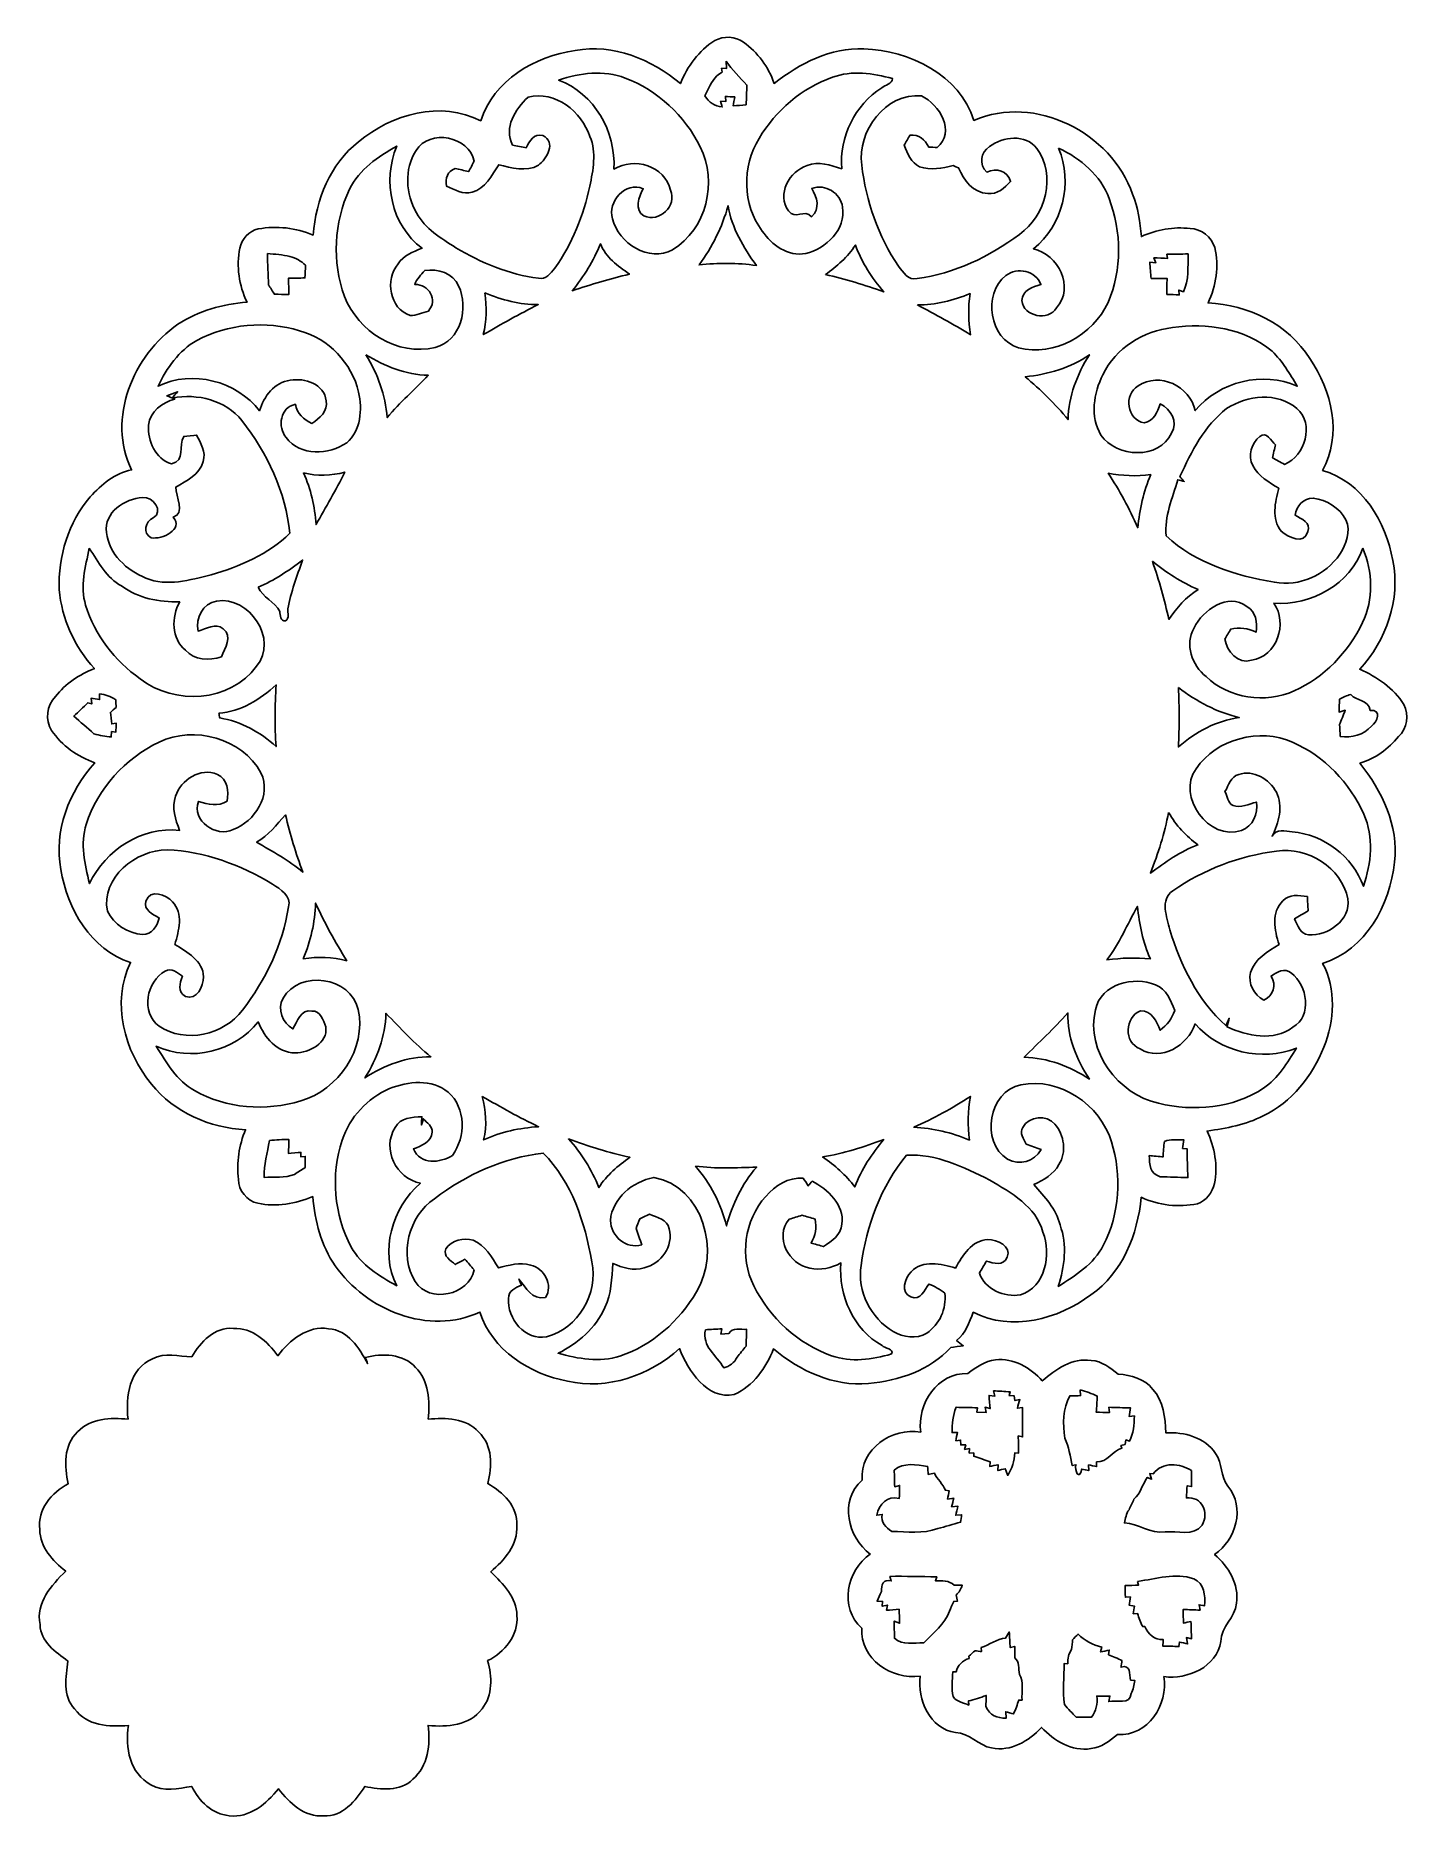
# Model space of a CAD drawing. Header units: centimetres. Extents: x -5.9 to 5.9, y -7.6 to 7.6.
import ezdxf

# ---------------------------------------------------------------- set-up
doc = ezdxf.new("R2010")
doc.units = ezdxf.units.CM
doc.header["$MEASUREMENT"] = 0
doc.layers.add('Camada 1', color=7, linetype='Continuous')

msp = doc.modelspace()

# ---------------------------------------------------------------- linework, layer by layer
at = {"layer": 'Camada 1', "color": 250}
for points, knots in [([(-0.07832, 7.59319), (-0.00316, 7.63551), (0.09771, 7.63093), (0.16756, 7.57872), (0.16756, 7.57872), (0.28928, 7.49265), (0.38381, 7.36881), (0.42969, 7.22665), (0.42969, 7.22665), (0.65017, 7.39668), (0.91263, 7.53568), (1.19944, 7.52157), (1.19944, 7.52157), (1.58679, 7.50922), (2.01719, 7.30284), (2.14029, 6.91056), (2.14029, 6.91056), (2.66242, 7.13739), (3.31716, 6.80614), (3.49778, 6.27944), (3.49778, 6.27944), (3.54507, 6.16374), (3.56059, 6.03919), (3.57399, 5.91572), (3.57399, 5.91572), (3.70451, 5.97534), (3.8481, 6.0018), (3.99133, 5.98416), (3.99133, 5.98416), (4.08763, 5.98487), (4.17371, 5.91007), (4.20299, 5.82153), (4.20299, 5.82153), (4.23898, 5.66242), (4.21323, 5.49451), (4.14479, 5.34811), (4.14479, 5.34811), (4.48663, 5.33047), (4.83093, 5.16714), (5.01614, 4.8715), (5.01614, 4.8715), (5.20417, 4.59916), (5.29237, 4.21674), (5.12514, 3.91371), (5.12514, 3.91371), (5.46381, 3.81599), (5.66702, 3.4738), (5.72523, 3.14359), (5.72523, 3.14359), (5.79437, 2.80882), (5.66949, 2.46027), (5.443, 2.21192), (5.443, 2.21192), (5.59152, 2.147), (5.73229, 2.04998), (5.81978, 1.91065), (5.81978, 1.91065), (5.86705, 1.82279), (5.84729, 1.70497), (5.77497, 1.63547), (5.77497, 1.63547), (5.68713, 1.53246), (5.57564, 1.44497), (5.44371, 1.40828), (5.44371, 1.40828), (5.63457, 1.17122), (5.77708, 0.87312), (5.73933, 0.56127), (5.73933, 0.56127), (5.70301, 0.19685), (5.4931, -0.19085), (5.12514, -0.30551), (5.12514, -0.30551), (5.24121, -0.52634), (5.22746, -0.79516), (5.13467, -1.02164), (5.13467, -1.02164), (5.03624, -1.26858), (4.86127, -1.49577), (4.61644, -1.61042), (4.61644, -1.61042), (4.46792, -1.68804), (4.30106, -1.71732), (4.13666, -1.74059), (4.13666, -1.74059), (4.1991, -1.87995), (4.23157, -2.03834), (4.1991, -2.18968), (4.1991, -2.18968), (4.17936, -2.26413), (4.12962, -2.33927), (4.0527, -2.36255), (4.0527, -2.36255), (3.8922, -2.39572), (3.72145, -2.37771), (3.57292, -2.30752), (3.57292, -2.30752), (3.54153, -2.62536), (3.41312, -2.95451), (3.14184, -3.14218), (3.14184, -3.14218), (2.86103, -3.35244), (2.46133, -3.45968), (2.13501, -3.2914), (2.13501, -3.2914), (2.10114, -3.37889), (2.06974, -3.47274), (1.99248, -3.53306), (1.99248, -3.53306), (2.01083, -3.54824), (2.02952, -3.5634), (2.04857, -3.57857), (2.04857, -3.57857), (2.02211, -3.5821), (1.96956, -3.5888), (1.9431, -3.59233), (1.9431, -3.59233), (1.76494, -3.78777), (1.49647, -3.87914), (1.23825, -3.90136), (1.23825, -3.90136), (0.93873, -3.92852), (0.65017, -3.79377), (0.42474, -3.60539), (0.42474, -3.60539), (0.36335, -3.76731), (0.25047, -3.92499), (0.08924, -3.99591), (0.08924, -3.99591), (-0.14605, -4.04529), (-0.30551, -3.79024), (-0.37889, -3.60221), (-0.37889, -3.60221), (-0.63465, -3.83329), (-0.99589, -3.95958), (-1.33772, -3.8816), (-1.33772, -3.8816), (-1.66017, -3.82023), (-1.98508, -3.61667), (-2.08738, -3.28965), (-2.08738, -3.28965), (-2.52306, -3.49425), (-3.06246, -3.27413), (-3.32493, -2.89453), (-3.32493, -2.89453), (-3.44805, -2.72204), (-3.49885, -2.51001), (-3.5179, -2.30222), (-3.5179, -2.30222), (-3.66572, -2.36255), (-3.8301, -2.39394), (-3.9878, -2.35832), (-3.9878, -2.35832), (-4.08128, -2.33997), (-4.15466, -2.2493), (-4.155, -2.1544), (-4.155, -2.1544), (-4.17054, -2.00978), (-4.14972, -1.86265), (-4.09256, -1.72895), (-4.09256, -1.72895), (-4.39807, -1.71414), (-4.70534, -1.58221), (-4.89761, -1.33914), (-4.89761, -1.33914), (-5.1315, -1.05621), (-5.24474, -0.64028), (-5.07753, -0.29703), (-5.07753, -0.29703), (-5.41725, -0.18696), (-5.62115, 0.1605), (-5.67372, 0.49776), (-5.67372, 0.49776), (-5.73687, 0.82761), (-5.60387, 1.16733), (-5.38339, 1.41111), (-5.38339, 1.41111), (-5.52979, 1.46473), (-5.66596, 1.55716), (-5.75274, 1.68839), (-5.75274, 1.68839), (-5.81025, 1.77799), (-5.79613, 1.90394), (-5.72065, 1.97872), (-5.72065, 1.97872), (-5.63421, 2.08879), (-5.51638, 2.16746), (-5.38692, 2.21826), (-5.38692, 2.21826), (-5.5559, 2.40276), (-5.66702, 2.64337), (-5.68749, 2.89348), (-5.68749, 2.89348), (-5.69877, 3.17782), (-5.60987, 3.47062), (-5.42254, 3.68793), (-5.42254, 3.68793), (-5.32799, 3.79411), (-5.21194, 3.89183), (-5.06801, 3.91795), (-5.06801, 3.91795), (-5.28319, 4.35504), (-5.05529, 4.90149), (-4.67254, 5.16466), (-4.67254, 5.16466), (-4.49721, 5.28072), (-4.28837, 5.33752), (-4.08023, 5.35374), (-4.08023, 5.35374), (-4.15079, 5.49627), (-4.173, 5.66067), (-4.14267, 5.81695), (-4.14267, 5.81695), (-4.12503, 5.89421), (-4.06505, 5.96618), (-3.98426, 5.98099), (-3.98426, 5.98099), (-3.82693, 6.00957), (-3.66182, 5.99193), (-3.51472, 5.92807), (-3.51472, 5.92807), (-3.49037, 6.22969), (-3.37007, 6.53837), (-3.12525, 6.72782), (-3.12525, 6.72782), (-2.8448, 6.96489), (-2.42111, 7.08235), (-2.08033, 6.90667), (-2.08033, 6.90667), (-1.9699, 7.25275), (-1.61607, 7.46159), (-1.27141, 7.50851), (-1.27141, 7.50851), (-0.94509, 7.57025), (-0.61911, 7.43126), (-0.37076, 7.22595), (-0.37076, 7.22595), (-0.31114, 7.37305), (-0.21342, 7.50746), (-0.07832, 7.59319)], [0, 0, 0, 0, 0.01639344, 0.01639344, 0.01639344, 0.01639344, 0.03278689, 0.03278689, 0.03278689, 0.03278689, 0.04918033, 0.04918033, 0.04918033, 0.04918033, 0.06557377, 0.06557377, 0.06557377, 0.06557377, 0.08196721, 0.08196721, 0.08196721, 0.08196721, 0.09836066, 0.09836066, 0.09836066, 0.09836066, 0.1147541, 0.1147541, 0.1147541, 0.1147541, 0.13114754, 0.13114754, 0.13114754, 0.13114754, 0.14754098, 0.14754098, 0.14754098, 0.14754098, 0.16393443, 0.16393443, 0.16393443, 0.16393443, 0.18032787, 0.18032787, 0.18032787, 0.18032787, 0.19672131, 0.19672131, 0.19672131, 0.19672131, 0.21311475, 0.21311475, 0.21311475, 0.21311475, 0.2295082, 0.2295082, 0.2295082, 0.2295082, 0.24590164, 0.24590164, 0.24590164, 0.24590164, 0.26229508, 0.26229508, 0.26229508, 0.26229508, 0.27868852, 0.27868852, 0.27868852, 0.27868852, 0.29508197, 0.29508197, 0.29508197, 0.29508197, 0.31147541, 0.31147541, 0.31147541, 0.31147541, 0.32786885, 0.32786885, 0.32786885, 0.32786885, 0.3442623, 0.3442623, 0.3442623, 0.3442623, 0.36065574, 0.36065574, 0.36065574, 0.36065574, 0.37704918, 0.37704918, 0.37704918, 0.37704918, 0.39344262, 0.39344262, 0.39344262, 0.39344262, 0.40983607, 0.40983607, 0.40983607, 0.40983607, 0.42622951, 0.42622951, 0.42622951, 0.42622951, 0.44262295, 0.44262295, 0.44262295, 0.44262295, 0.45901639, 0.45901639, 0.45901639, 0.45901639, 0.47540984, 0.47540984, 0.47540984, 0.47540984, 0.49180328, 0.49180328, 0.49180328, 0.49180328, 0.50819672, 0.50819672, 0.50819672, 0.50819672, 0.52459016, 0.52459016, 0.52459016, 0.52459016, 0.54098361, 0.54098361, 0.54098361, 0.54098361, 0.55737705, 0.55737705, 0.55737705, 0.55737705, 0.57377049, 0.57377049, 0.57377049, 0.57377049, 0.59016393, 0.59016393, 0.59016393, 0.59016393, 0.60655738, 0.60655738, 0.60655738, 0.60655738, 0.62295082, 0.62295082, 0.62295082, 0.62295082, 0.63934426, 0.63934426, 0.63934426, 0.63934426, 0.6557377, 0.6557377, 0.6557377, 0.6557377, 0.67213115, 0.67213115, 0.67213115, 0.67213115, 0.68852459, 0.68852459, 0.68852459, 0.68852459, 0.70491803, 0.70491803, 0.70491803, 0.70491803, 0.72131148, 0.72131148, 0.72131148, 0.72131148, 0.73770492, 0.73770492, 0.73770492, 0.73770492, 0.75409836, 0.75409836, 0.75409836, 0.75409836, 0.7704918, 0.7704918, 0.7704918, 0.7704918, 0.78688525, 0.78688525, 0.78688525, 0.78688525, 0.80327869, 0.80327869, 0.80327869, 0.80327869, 0.81967213, 0.81967213, 0.81967213, 0.81967213, 0.83606557, 0.83606557, 0.83606557, 0.83606557, 0.85245902, 0.85245902, 0.85245902, 0.85245902, 0.86885246, 0.86885246, 0.86885246, 0.86885246, 0.8852459, 0.8852459, 0.8852459, 0.8852459, 0.90163934, 0.90163934, 0.90163934, 0.90163934, 0.91803279, 0.91803279, 0.91803279, 0.91803279, 0.93442623, 0.93442623, 0.93442623, 0.93442623, 0.95081967, 0.95081967, 0.95081967, 0.95081967, 0.96721311, 0.96721311, 0.96721311, 0.96721311, 1, 1, 1, 1]), ([(-1.41393, 7.25523), (-1.41393, 7.25523), (-1.41393, 7.25523), (-1.41393, 7.25523), (-1.41393, 7.25523), (-1.10701, 7.14128), (-0.92463, 6.81389), (-0.94014, 6.49357), (-0.94014, 6.49357), (-0.76446, 6.59906), (-0.50765, 6.5218), (-0.45578, 6.31401), (-0.45578, 6.31401), (-0.39792, 6.17889), (-0.5535, 6.03215), (-0.68367, 6.09282), (-0.68367, 6.09282), (-0.76624, 6.1415), (-0.72918, 6.25827), (-0.68896, 6.32459), (-0.68896, 6.32459), (-0.84137, 6.39409), (-0.9973, 6.21312), (-0.95215, 6.06777), (-0.95215, 6.06777), (-0.90063, 5.85998), (-0.64099, 5.6917), (-0.43885, 5.80354), (-0.43885, 5.80354), (-0.14569, 5.97712), (-0.05186, 6.38598), (-0.20109, 6.68443), (-0.20109, 6.68443), (-0.33338, 6.94972), (-0.56656, 7.16667), (-0.84349, 7.27287), (-0.84349, 7.27287), (-1.0287, 7.34447), (-1.23048, 7.3159), (-1.41393, 7.25523)], [0, 0, 0, 0, 0.09090909, 0.09090909, 0.09090909, 0.09090909, 0.18181818, 0.18181818, 0.18181818, 0.18181818, 0.27272727, 0.27272727, 0.27272727, 0.27272727, 0.36363636, 0.36363636, 0.36363636, 0.36363636, 0.45454545, 0.45454545, 0.45454545, 0.45454545, 0.54545455, 0.54545455, 0.54545455, 0.54545455, 0.63636364, 0.63636364, 0.63636364, 0.63636364, 0.72727273, 0.72727273, 0.72727273, 0.72727273, 0.81818182, 0.81818182, 0.81818182, 0.81818182, 1, 1, 1, 1]), ([(0.01975, 7.41715), (0.01975, 7.41715), (0.01975, 7.41715), (0.01975, 7.41715), (0.01975, 7.41715), (0.01975, 7.41715), (0.02399, 7.35576), (0.02399, 7.35576), (0.02399, 7.35576), (0.02399, 7.35576), (-0.01869, 7.35646), (-0.01869, 7.35646), (-0.01869, 7.35646), (-0.01869, 7.35646), (-0.01305, 7.32367), (-0.01305, 7.32367), (-0.01305, 7.32367), (-0.02504, 7.31555), (-0.04833, 7.29967), (-0.05997, 7.29156), (-0.05997, 7.29156), (-0.10759, 7.24358), (-0.13334, 7.18078), (-0.16121, 7.12045), (-0.16121, 7.12045), (-0.12946, 7.06437), (-0.07902, 7.0298), (-0.01376, 7.02592), (-0.01376, 7.02592), (-0.01376, 7.02592), (-0.02716, 7.07424), (-0.02716, 7.07424), (-0.02716, 7.07424), (-0.02716, 7.07424), (0.01798, 7.07319), (0.01798, 7.07319), (0.01798, 7.07319), (0.01798, 7.07319), (0.01376, 7.11517), (0.01376, 7.11517), (0.01376, 7.11517), (0.03352, 7.11412), (0.07372, 7.112), (0.09384, 7.11093), (0.09384, 7.11093), (0.09031, 7.09153), (0.08361, 7.05309), (0.08008, 7.03367), (0.08008, 7.03367), (0.11711, 7.03721), (0.1538, 7.04074), (0.19085, 7.04461), (0.19085, 7.04461), (0.19368, 7.10035), (0.19578, 7.1561), (0.19719, 7.21184), (0.19719, 7.21184), (0.13404, 7.27674), (0.07338, 7.34413), (0.01975, 7.41715)], [0, 0, 0, 0, 0.0625, 0.0625, 0.0625, 0.0625, 0.125, 0.125, 0.125, 0.125, 0.1875, 0.1875, 0.1875, 0.1875, 0.25, 0.25, 0.25, 0.25, 0.3125, 0.3125, 0.3125, 0.3125, 0.375, 0.375, 0.375, 0.375, 0.4375, 0.4375, 0.4375, 0.4375, 0.5, 0.5, 0.5, 0.5, 0.5625, 0.5625, 0.5625, 0.5625, 0.625, 0.625, 0.625, 0.625, 0.6875, 0.6875, 0.6875, 0.6875, 0.75, 0.75, 0.75, 0.75, 0.8125, 0.8125, 0.8125, 0.8125, 0.875, 0.875, 0.875, 0.875, 1, 1, 1, 1]), ([(0.9292, 7.2792), (0.9292, 7.2792), (0.9292, 7.2792), (0.9292, 7.2792), (0.9292, 7.2792), (0.6671, 7.18855), (0.44343, 6.99311), (0.30161, 6.7564), (0.30161, 6.7564), (0.15521, 6.51686), (0.15699, 6.18912), (0.32878, 5.96299), (0.32878, 5.96299), (0.40993, 5.84341), (0.54892, 5.74145), (0.70061, 5.77074), (0.70061, 5.77074), (0.87488, 5.81271), (1.04668, 5.9757), (1.01635, 6.16761), (1.01635, 6.16761), (0.99764, 6.28967), (0.86995, 6.3701), (0.75247, 6.32777), (0.75247, 6.32777), (0.79587, 6.25052), (0.82973, 6.15702), (0.7507, 6.08612), (0.7507, 6.08612), (0.69285, 6.15667), (0.60466, 6.05401), (0.55491, 6.1355), (0.55491, 6.1355), (0.44767, 6.27308), (0.56198, 6.47841), (0.71402, 6.52322), (0.71402, 6.52322), (0.81173, 6.56412), (0.91475, 6.5278), (1.00894, 6.49639), (1.00894, 6.49639), (0.98812, 6.76697), (1.12041, 7.04427), (1.35254, 7.1875), (1.35254, 7.1875), (1.38253, 7.21395), (1.43791, 7.22207), (1.44392, 7.26827), (1.44392, 7.26827), (1.27669, 7.31237), (1.09643, 7.3413), (0.9292, 7.2792)], [0, 0, 0, 0, 0.07142857, 0.07142857, 0.07142857, 0.07142857, 0.14285714, 0.14285714, 0.14285714, 0.14285714, 0.21428571, 0.21428571, 0.21428571, 0.21428571, 0.28571429, 0.28571429, 0.28571429, 0.28571429, 0.35714286, 0.35714286, 0.35714286, 0.35714286, 0.42857143, 0.42857143, 0.42857143, 0.42857143, 0.5, 0.5, 0.5, 0.5, 0.57142857, 0.57142857, 0.57142857, 0.57142857, 0.64285714, 0.64285714, 0.64285714, 0.64285714, 0.71428571, 0.71428571, 0.71428571, 0.71428571, 0.78571429, 0.78571429, 0.78571429, 0.78571429, 0.85714286, 0.85714286, 0.85714286, 0.85714286, 1, 1, 1, 1]), ([(-1.67569, 7.10776), (-1.67569, 7.10776), (-1.67569, 7.10776), (-1.67569, 7.10776), (-1.67569, 7.10776), (-1.78611, 7.00546), (-1.88524, 6.84954), (-1.80728, 6.69819), (-1.80728, 6.69819), (-1.77835, 6.6929), (-1.72084, 6.6816), (-1.69228, 6.67597), (-1.69228, 6.67597), (-1.66229, 6.73276), (-1.6256, 6.80084), (-1.54798, 6.78039), (-1.54798, 6.78039), (-1.43191, 6.7257), (-1.51341, 6.58001), (-1.58715, 6.52604), (-1.58715, 6.52604), (-1.69157, 6.46747), (-1.81751, 6.50205), (-1.9258, 6.53062), (-1.9258, 6.53062), (-1.98508, 6.43995), (-2.04152, 6.3267), (-2.15406, 6.29532), (-2.15406, 6.29532), (-2.23273, 6.27133), (-2.30399, 6.32001), (-2.37384, 6.34787), (-2.37384, 6.34787), (-2.38548, 6.4149), (-2.36502, 6.47276), (-2.30011, 6.49958), (-2.30011, 6.49958), (-2.2613, 6.49005), (-2.2225, 6.48088), (-2.18334, 6.47242), (-2.18334, 6.47242), (-2.1717, 6.49464), (-2.14806, 6.53873), (-2.13642, 6.56096), (-2.13642, 6.56096), (-2.18015, 6.77509), (-2.51707, 6.84035), (-2.63348, 6.65232), (-2.63348, 6.65232), (-2.7379, 6.49357), (-2.72204, 6.27944), (-2.63031, 6.11823), (-2.63031, 6.11823), (-2.55658, 5.98275), (-2.41935, 5.90091), (-2.2934, 5.82048), (-2.2934, 5.82048), (-2.0768, 5.69207), (-1.83868, 5.5887), (-1.58644, 5.56048), (-1.58644, 5.56048), (-1.52364, 5.54319), (-1.48132, 5.60387), (-1.44604, 5.64479), (-1.44604, 5.64479), (-1.2975, 5.85399), (-1.20261, 6.09776), (-1.14618, 6.34683), (-1.14618, 6.34683), (-1.11865, 6.48582), (-1.08902, 6.63504), (-1.14547, 6.77121), (-1.14547, 6.77121), (-1.21954, 6.98465), (-1.43932, 7.1695), (-1.67569, 7.10776)], [0, 0, 0, 0, 0.05, 0.05, 0.05, 0.05, 0.1, 0.1, 0.1, 0.1, 0.15, 0.15, 0.15, 0.15, 0.2, 0.2, 0.2, 0.2, 0.25, 0.25, 0.25, 0.25, 0.3, 0.3, 0.3, 0.3, 0.35, 0.35, 0.35, 0.35, 0.4, 0.4, 0.4, 0.4, 0.45, 0.45, 0.45, 0.45, 0.5, 0.5, 0.5, 0.5, 0.55, 0.55, 0.55, 0.55, 0.6, 0.6, 0.6, 0.6, 0.65, 0.65, 0.65, 0.65, 0.7, 0.7, 0.7, 0.7, 0.75, 0.75, 0.75, 0.75, 0.8, 0.8, 0.8, 0.8, 0.85, 0.85, 0.85, 0.85, 0.9, 0.9, 0.9, 0.9, 1, 1, 1, 1]), ([(1.18039, 6.5278), (1.18039, 6.5278), (1.18039, 6.5278), (1.18039, 6.5278), (1.18039, 6.5278), (1.21742, 6.22087), (1.32045, 5.91819), (1.49472, 5.66173), (1.49472, 5.66173), (1.53458, 5.61128), (1.57797, 5.53755), (1.65452, 5.55625), (1.65452, 5.55625), (1.97343, 5.59788), (2.27365, 5.74392), (2.53012, 5.93478), (2.53012, 5.93478), (2.75519, 6.09247), (2.84762, 6.43995), (2.67828, 6.66996), (2.67828, 6.66996), (2.58268, 6.7952), (2.38794, 6.77333), (2.27436, 6.68548), (2.27436, 6.68548), (2.19463, 6.63716), (2.18263, 6.53238), (2.25107, 6.46747), (2.25107, 6.46747), (2.33715, 6.50309), (2.42605, 6.48404), (2.45392, 6.38668), (2.45392, 6.38668), (2.40242, 6.33377), (2.33961, 6.27238), (2.25848, 6.28438), (2.25848, 6.28438), (2.13571, 6.28931), (2.05246, 6.39903), (2.00942, 6.50309), (2.00942, 6.50309), (1.99777, 6.50804), (1.9745, 6.51827), (1.96285, 6.52322), (1.96285, 6.52322), (1.86972, 6.50027), (1.76847, 6.47946), (1.67569, 6.51369), (1.67569, 6.51369), (1.60267, 6.54755), (1.56986, 6.62622), (1.54374, 6.69712), (1.54374, 6.69712), (1.55609, 6.71865), (1.5808, 6.76205), (1.59315, 6.78356), (1.59315, 6.78356), (1.66863, 6.79097), (1.72295, 6.74722), (1.75365, 6.6816), (1.75365, 6.6816), (1.77165, 6.68055), (1.80693, 6.67878), (1.82491, 6.67773), (1.82491, 6.67773), (1.99002, 6.81002), (1.84502, 7.04778), (1.69192, 7.12011), (1.69192, 7.12011), (1.38148, 7.14833), (1.14229, 6.81813), (1.18039, 6.5278)], [0, 0, 0, 0, 0.05263158, 0.05263158, 0.05263158, 0.05263158, 0.10526316, 0.10526316, 0.10526316, 0.10526316, 0.15789474, 0.15789474, 0.15789474, 0.15789474, 0.21052632, 0.21052632, 0.21052632, 0.21052632, 0.26315789, 0.26315789, 0.26315789, 0.26315789, 0.31578947, 0.31578947, 0.31578947, 0.31578947, 0.36842105, 0.36842105, 0.36842105, 0.36842105, 0.42105263, 0.42105263, 0.42105263, 0.42105263, 0.47368421, 0.47368421, 0.47368421, 0.47368421, 0.52631579, 0.52631579, 0.52631579, 0.52631579, 0.57894737, 0.57894737, 0.57894737, 0.57894737, 0.63157895, 0.63157895, 0.63157895, 0.63157895, 0.68421053, 0.68421053, 0.68421053, 0.68421053, 0.73684211, 0.73684211, 0.73684211, 0.73684211, 0.78947368, 0.78947368, 0.78947368, 0.78947368, 0.84210526, 0.84210526, 0.84210526, 0.84210526, 0.89473684, 0.89473684, 0.89473684, 0.89473684, 1, 1, 1, 1]), ([(-3.20321, 6.32142), (-3.20321, 6.32142), (-3.20321, 6.32142), (-3.20321, 6.32142), (-3.20321, 6.32142), (-3.33762, 6.03744), (-3.35526, 5.69911), (-3.2466, 5.40385), (-3.2466, 5.40385), (-3.12985, 5.10399), (-2.79293, 4.88772), (-2.47049, 4.9671), (-2.47049, 4.9671), (-2.25212, 5.02072), (-2.1791, 5.30895), (-2.27012, 5.49416), (-2.27012, 5.49416), (-2.3181, 5.60458), (-2.44863, 5.64056), (-2.55905, 5.62539), (-2.55905, 5.62539), (-2.59291, 5.5894), (-2.62714, 5.55237), (-2.64548, 5.50579), (-2.64548, 5.50579), (-2.5227, 5.50721), (-2.44369, 5.3742), (-2.52871, 5.2779), (-2.52871, 5.2779), (-2.58056, 5.26379), (-2.63065, 5.24087), (-2.68498, 5.2398), (-2.68498, 5.2398), (-2.86173, 5.29943), (-2.90125, 5.54672), (-2.78799, 5.68147), (-2.78799, 5.68147), (-2.74179, 5.75415), (-2.65959, 5.7852), (-2.58304, 5.81554), (-2.58304, 5.81554), (-2.84621, 6.01203), (-2.92452, 6.39304), (-2.79929, 6.68972), (-2.79929, 6.68972), (-2.95839, 6.5987), (-3.11996, 6.49145), (-3.20321, 6.32142)], [0, 0, 0, 0, 0.07692308, 0.07692308, 0.07692308, 0.07692308, 0.15384615, 0.15384615, 0.15384615, 0.15384615, 0.23076923, 0.23076923, 0.23076923, 0.23076923, 0.30769231, 0.30769231, 0.30769231, 0.30769231, 0.38461538, 0.38461538, 0.38461538, 0.38461538, 0.46153846, 0.46153846, 0.46153846, 0.46153846, 0.53846154, 0.53846154, 0.53846154, 0.53846154, 0.61538462, 0.61538462, 0.61538462, 0.61538462, 0.69230769, 0.69230769, 0.69230769, 0.69230769, 0.76923077, 0.76923077, 0.76923077, 0.76923077, 0.84615385, 0.84615385, 0.84615385, 0.84615385, 1, 1, 1, 1]), ([(2.86526, 6.67208), (2.86526, 6.67208), (2.86526, 6.67208), (2.86526, 6.67208), (2.86526, 6.67208), (2.99049, 6.37611), (2.90194, 6.01169), (2.64936, 5.8113), (2.64936, 5.8113), (2.86173, 5.76226), (3.00496, 5.48357), (2.84797, 5.30647), (2.84797, 5.30647), (2.77777, 5.18759), (2.5647, 5.23098), (2.55093, 5.36787), (2.55093, 5.36787), (2.55517, 5.45429), (2.64266, 5.48745), (2.71426, 5.50438), (2.71426, 5.50438), (2.66734, 5.62327), (2.51319, 5.65855), (2.41335, 5.582), (2.41335, 5.582), (2.21402, 5.4243), (2.27224, 5.03836), (2.5227, 4.96322), (2.5227, 4.96322), (2.82928, 4.88385), (3.15806, 5.07293), (3.28894, 5.35199), (3.28894, 5.35199), (3.40995, 5.63068), (3.40501, 5.95841), (3.29742, 6.24063), (3.29742, 6.24063), (3.22579, 6.44102), (3.05364, 6.58495), (2.86526, 6.67208)], [0, 0, 0, 0, 0.09090909, 0.09090909, 0.09090909, 0.09090909, 0.18181818, 0.18181818, 0.18181818, 0.18181818, 0.27272727, 0.27272727, 0.27272727, 0.27272727, 0.36363636, 0.36363636, 0.36363636, 0.36363636, 0.45454545, 0.45454545, 0.45454545, 0.45454545, 0.54545455, 0.54545455, 0.54545455, 0.54545455, 0.63636364, 0.63636364, 0.63636364, 0.63636364, 0.72727273, 0.72727273, 0.72727273, 0.72727273, 0.81818182, 0.81818182, 0.81818182, 0.81818182, 1, 1, 1, 1]), ([(-0.21166, 5.67302), (-0.21166, 5.67302), (-0.21166, 5.67302), (-0.21166, 5.67302), (-0.21166, 5.67302), (-0.04867, 5.69066), (0.1164, 5.69207), (0.27905, 5.66737), (0.27905, 5.66737), (0.16756, 5.82188), (0.06843, 5.9884), (0.03668, 6.1796), (0.03668, 6.1796), (-0.01481, 5.99581), (-0.09877, 5.82648), (-0.21166, 5.67302)], [0, 0, 0, 0, 0.2, 0.2, 0.2, 0.2, 0.4, 0.4, 0.4, 0.4, 0.6, 0.6, 0.6, 0.6, 1, 1, 1, 1]), ([(-1.29716, 5.45182), (-1.29716, 5.45182), (-1.29716, 5.45182), (-1.29716, 5.45182), (-1.29716, 5.45182), (-1.13629, 5.50686), (-0.9726, 5.55237), (-0.80785, 5.59469), (-0.80785, 5.59469), (-0.90594, 5.66454), (-1.01177, 5.73758), (-1.05657, 5.8547), (-1.05657, 5.8547), (-1.11371, 5.70793), (-1.19803, 5.57388), (-1.29716, 5.45182)], [0, 0, 0, 0, 0.2, 0.2, 0.2, 0.2, 0.4, 0.4, 0.4, 0.4, 0.6, 0.6, 0.6, 0.6, 1, 1, 1, 1]), ([(0.86959, 5.58977), (0.86959, 5.58977), (0.86959, 5.58977), (0.86959, 5.58977), (0.86959, 5.58977), (1.03964, 5.55412), (1.20543, 5.50087), (1.36913, 5.44264), (1.36913, 5.44264), (1.26576, 5.56119), (1.18039, 5.69524), (1.12642, 5.84341), (1.12642, 5.84341), (1.0615, 5.73933), (0.96519, 5.66349), (0.86959, 5.58977)], [0, 0, 0, 0, 0.2, 0.2, 0.2, 0.2, 0.4, 0.4, 0.4, 0.4, 0.6, 0.6, 0.6, 0.6, 1, 1, 1, 1]), ([(-3.90596, 5.76967), (-3.90596, 5.76967), (-3.90596, 5.76967), (-3.90596, 5.76967), (-3.90596, 5.76967), (-3.90348, 5.68006), (-3.90172, 5.59082), (-3.89607, 5.50121), (-3.89607, 5.50121), (-3.88372, 5.48145), (-3.85867, 5.44194), (-3.84598, 5.42254), (-3.84598, 5.42254), (-3.80505, 5.42113), (-3.76414, 5.42042), (-3.72321, 5.41937), (-3.72321, 5.41937), (-3.72356, 5.46629), (-3.72463, 5.51356), (-3.72568, 5.56048), (-3.72568, 5.56048), (-3.67875, 5.56048), (-3.63149, 5.56083), (-3.58457, 5.56153), (-3.58457, 5.56153), (-3.58281, 5.59822), (-3.58104, 5.63457), (-3.57893, 5.6709), (-3.57893, 5.6709), (-3.61772, 5.70547), (-3.66218, 5.73298), (-3.71333, 5.74428), (-3.71333, 5.74428), (-3.77613, 5.76155), (-3.8414, 5.76509), (-3.90596, 5.76967)], [0, 0, 0, 0, 0.1, 0.1, 0.1, 0.1, 0.2, 0.2, 0.2, 0.2, 0.3, 0.3, 0.3, 0.3, 0.4, 0.4, 0.4, 0.4, 0.5, 0.5, 0.5, 0.5, 0.6, 0.6, 0.6, 0.6, 0.7, 0.7, 0.7, 0.7, 0.8, 0.8, 0.8, 0.8, 1, 1, 1, 1]), ([(3.79201, 5.76474), (3.79201, 5.76474), (3.79201, 5.76474), (3.79201, 5.76474), (3.79201, 5.76474), (3.79201, 5.76474), (3.79801, 5.72947), (3.79801, 5.72947), (3.79801, 5.72947), (3.76872, 5.73088), (3.71052, 5.73369), (3.68123, 5.7351), (3.68123, 5.7351), (3.68123, 5.7351), (3.69605, 5.69066), (3.69605, 5.69066), (3.69605, 5.69066), (3.69605, 5.69066), (3.64525, 5.6956), (3.64525, 5.6956), (3.64525, 5.6956), (3.64878, 5.64938), (3.65337, 5.60351), (3.6576, 5.5573), (3.6576, 5.5573), (3.70275, 5.5573), (3.74791, 5.55695), (3.79341, 5.55695), (3.79341, 5.55695), (3.79236, 5.5118), (3.79236, 5.46664), (3.7927, 5.42113), (3.7927, 5.42113), (3.82729, 5.41972), (3.86221, 5.41796), (3.89714, 5.41584), (3.89714, 5.41584), (3.89714, 5.41584), (3.89361, 5.45711), (3.89361, 5.45711), (3.89361, 5.45711), (3.89361, 5.45711), (3.93381, 5.443), (3.93381, 5.443), (3.93381, 5.443), (3.98251, 5.54426), (3.97087, 5.65855), (3.97333, 5.76721), (3.97333, 5.76721), (3.91266, 5.76545), (3.85234, 5.76438), (3.79201, 5.76474)], [0, 0, 0, 0, 0.07142857, 0.07142857, 0.07142857, 0.07142857, 0.14285714, 0.14285714, 0.14285714, 0.14285714, 0.21428571, 0.21428571, 0.21428571, 0.21428571, 0.28571429, 0.28571429, 0.28571429, 0.28571429, 0.35714286, 0.35714286, 0.35714286, 0.35714286, 0.42857143, 0.42857143, 0.42857143, 0.42857143, 0.5, 0.5, 0.5, 0.5, 0.57142857, 0.57142857, 0.57142857, 0.57142857, 0.64285714, 0.64285714, 0.64285714, 0.64285714, 0.71428571, 0.71428571, 0.71428571, 0.71428571, 0.78571429, 0.78571429, 0.78571429, 0.78571429, 0.85714286, 0.85714286, 0.85714286, 0.85714286, 1, 1, 1, 1]), ([(-2.0447, 5.43277), (-2.0447, 5.43277), (-2.0447, 5.43277), (-2.0447, 5.43277), (-2.0447, 5.43277), (-2.02812, 5.31388), (-2.02812, 5.19289), (-2.0588, 5.07612), (-2.0588, 5.07612), (-1.90429, 5.16714), (-1.748, 5.25426), (-1.5875, 5.334), (-1.5875, 5.334), (-1.7459, 5.33188), (-1.899, 5.37457), (-2.0447, 5.43277)], [0, 0, 0, 0, 0.2, 0.2, 0.2, 0.2, 0.4, 0.4, 0.4, 0.4, 0.6, 0.6, 0.6, 0.6, 1, 1, 1, 1]), ([(1.65629, 5.33082), (1.65629, 5.33082), (1.65629, 5.33082), (1.65629, 5.33082), (1.65629, 5.33082), (1.81081, 5.25003), (1.9632, 5.16573), (2.11242, 5.07541), (2.11242, 5.07541), (2.09125, 5.19182), (2.0902, 5.31071), (2.10784, 5.42748), (2.10784, 5.42748), (1.96391, 5.37069), (1.81256, 5.3287), (1.65629, 5.33082)], [0, 0, 0, 0, 0.2, 0.2, 0.2, 0.2, 0.4, 0.4, 0.4, 0.4, 0.6, 0.6, 0.6, 0.6, 1, 1, 1, 1]), ([(-4.51131, 5.02637), (-4.51131, 5.02637), (-4.51131, 5.02637), (-4.51131, 5.02637), (-4.51131, 5.02637), (-4.66266, 4.93888), (-4.76956, 4.79071), (-4.84187, 4.63444), (-4.84187, 4.63444), (-4.55188, 4.78084), (-4.16947, 4.67783), (-3.97262, 4.42489), (-3.97262, 4.42489), (-3.93876, 4.54695), (-3.84457, 4.67184), (-3.71052, 4.68595), (-3.71052, 4.68595), (-3.58705, 4.70853), (-3.41911, 4.65313), (-3.40325, 4.51097), (-3.40325, 4.51097), (-3.38278, 4.41995), (-3.4618, 4.36138), (-3.52636, 4.31658), (-3.52636, 4.31658), (-3.59587, 4.34939), (-3.65371, 4.40055), (-3.66676, 4.47993), (-3.66676, 4.47993), (-3.7973, 4.45628), (-3.82269, 4.2859), (-3.74543, 4.19452), (-3.74543, 4.19452), (-3.62654, 4.03331), (-3.37925, 4.04777), (-3.22686, 4.15079), (-3.22686, 4.15079), (-3.10409, 4.25696), (-3.09386, 4.43476), (-3.12525, 4.58328), (-3.12525, 4.58328), (-3.1824, 4.83234), (-3.3842, 5.0426), (-3.63044, 5.11033), (-3.63044, 5.11033), (-3.92041, 5.19677), (-4.2439, 5.1689), (-4.51131, 5.02637)], [0, 0, 0, 0, 0.07692308, 0.07692308, 0.07692308, 0.07692308, 0.15384615, 0.15384615, 0.15384615, 0.15384615, 0.23076923, 0.23076923, 0.23076923, 0.23076923, 0.30769231, 0.30769231, 0.30769231, 0.30769231, 0.38461538, 0.38461538, 0.38461538, 0.38461538, 0.46153846, 0.46153846, 0.46153846, 0.46153846, 0.53846154, 0.53846154, 0.53846154, 0.53846154, 0.61538462, 0.61538462, 0.61538462, 0.61538462, 0.69230769, 0.69230769, 0.69230769, 0.69230769, 0.76923077, 0.76923077, 0.76923077, 0.76923077, 0.84615385, 0.84615385, 0.84615385, 0.84615385, 1, 1, 1, 1]), ([(3.24414, 4.73357), (3.24414, 4.73357), (3.24414, 4.73357), (3.24414, 4.73357), (3.24414, 4.73357), (3.16512, 4.57624), (3.13302, 4.37409), (3.22721, 4.2164), (3.22721, 4.2164), (3.36091, 4.02271), (3.72638, 4.00368), (3.83151, 4.23403), (3.83151, 4.23403), (3.88937, 4.32929), (3.82481, 4.43934), (3.73556, 4.4838), (3.73556, 4.4838), (3.71228, 4.41395), (3.67911, 4.33775), (3.59867, 4.32118), (3.59867, 4.32118), (3.45052, 4.34162), (3.417, 4.56742), (3.54682, 4.6369), (3.54682, 4.6369), (3.72816, 4.76284), (3.98921, 4.63408), (4.03472, 4.4263), (4.03472, 4.4263), (4.24144, 4.6743), (4.61115, 4.76778), (4.90748, 4.63479), (4.90748, 4.63479), (4.84433, 4.74027), (4.78155, 4.84893), (4.69265, 4.93501), (4.69265, 4.93501), (4.45805, 5.13079), (4.13456, 5.17913), (3.83962, 5.13715), (3.83962, 5.13715), (3.59304, 5.1068), (3.35209, 4.96252), (3.24414, 4.73357)], [0, 0, 0, 0, 0.08333333, 0.08333333, 0.08333333, 0.08333333, 0.16666667, 0.16666667, 0.16666667, 0.16666667, 0.25, 0.25, 0.25, 0.25, 0.33333333, 0.33333333, 0.33333333, 0.33333333, 0.41666667, 0.41666667, 0.41666667, 0.41666667, 0.5, 0.5, 0.5, 0.5, 0.58333333, 0.58333333, 0.58333333, 0.58333333, 0.66666667, 0.66666667, 0.66666667, 0.66666667, 0.75, 0.75, 0.75, 0.75, 0.83333333, 0.83333333, 0.83333333, 0.83333333, 1, 1, 1, 1]), ([(-3.06387, 4.9029), (-3.06387, 4.9029), (-3.06387, 4.9029), (-3.06387, 4.9029), (-3.06387, 4.9029), (-2.9605, 4.74132), (-2.89772, 4.55789), (-2.88079, 4.36667), (-2.88079, 4.36667), (-2.77283, 4.4965), (-2.64442, 4.60621), (-2.52942, 4.72934), (-2.52942, 4.72934), (-2.72204, 4.73075), (-2.90089, 4.80694), (-3.06387, 4.9029)], [0, 0, 0, 0, 0.2, 0.2, 0.2, 0.2, 0.4, 0.4, 0.4, 0.4, 0.6, 0.6, 0.6, 0.6, 1, 1, 1, 1]), ([(2.5788, 4.71523), (2.5788, 4.71523), (2.5788, 4.71523), (2.5788, 4.71523), (2.5788, 4.71523), (2.71285, 4.6055), (2.83598, 4.48239), (2.94674, 4.34939), (2.94674, 4.34939), (2.94815, 4.54907), (3.02506, 4.73709), (3.12844, 4.90466), (3.12844, 4.90466), (2.96721, 4.78966), (2.77354, 4.73604), (2.5788, 4.71523)], [0, 0, 0, 0, 0.2, 0.2, 0.2, 0.2, 0.4, 0.4, 0.4, 0.4, 0.6, 0.6, 0.6, 0.6, 1, 1, 1, 1]), ([(-4.76815, 4.55329), (-4.76815, 4.55329), (-4.76815, 4.55329), (-4.76815, 4.55329), (-4.76815, 4.55329), (-4.7452, 4.54413), (-4.72193, 4.53424), (-4.699, 4.52402), (-4.699, 4.52402), (-4.80413, 4.49615), (-4.91455, 4.41854), (-4.92337, 4.30142), (-4.92337, 4.30142), (-4.93289, 4.1656), (-4.86445, 4.01496), (-4.72827, 3.97016), (-4.72827, 3.97016), (-4.60304, 3.99979), (-4.67042, 4.12362), (-4.62209, 4.20475), (-4.62209, 4.20475), (-4.59422, 4.20758), (-4.53918, 4.21323), (-4.51167, 4.2164), (-4.51167, 4.2164), (-4.47745, 4.14689), (-4.42982, 4.07141), (-4.45593, 3.99062), (-4.45593, 3.99062), (-4.48556, 3.87879), (-4.59846, 3.82447), (-4.69053, 3.77155), (-4.69053, 3.77155), (-4.68982, 3.69464), (-4.60445, 3.54047), (-4.71275, 3.51437), (-4.71275, 3.51437), (-4.61963, 3.40783), (-4.80905, 3.32139), (-4.90078, 3.33691), (-4.90078, 3.33691), (-4.9784, 3.37643), (-4.94982, 3.47627), (-4.88421, 3.50943), (-4.88421, 3.50943), (-4.7872, 3.562), (-4.88984, 3.69569), (-4.97382, 3.68123), (-4.97382, 3.68123), (-5.12621, 3.67312), (-5.30825, 3.55528), (-5.28355, 3.38242), (-5.28355, 3.38242), (-5.26345, 3.1997), (-5.10998, 3.05717), (-4.94595, 2.99191), (-4.94595, 2.99191), (-4.76532, 2.91606), (-4.56881, 2.9785), (-4.38784, 3.01941), (-4.38784, 3.01941), (-4.14513, 3.09457), (-3.89678, 3.19298), (-3.71439, 3.37609), (-3.71439, 3.37609), (-3.74931, 3.72921), (-3.90701, 4.0633), (-4.12433, 4.34057), (-4.12433, 4.34057), (-4.26437, 4.5166), (-4.50532, 4.57446), (-4.71981, 4.5339), (-4.71981, 4.5339), (-4.70853, 4.54695), (-4.68595, 4.57376), (-4.67465, 4.58681), (-4.67465, 4.58681), (-4.67465, 4.58681), (-4.76815, 4.55329), (-4.76815, 4.55329)], [0, 0, 0, 0, 0.04761905, 0.04761905, 0.04761905, 0.04761905, 0.0952381, 0.0952381, 0.0952381, 0.0952381, 0.14285714, 0.14285714, 0.14285714, 0.14285714, 0.19047619, 0.19047619, 0.19047619, 0.19047619, 0.23809524, 0.23809524, 0.23809524, 0.23809524, 0.28571429, 0.28571429, 0.28571429, 0.28571429, 0.33333333, 0.33333333, 0.33333333, 0.33333333, 0.38095238, 0.38095238, 0.38095238, 0.38095238, 0.42857143, 0.42857143, 0.42857143, 0.42857143, 0.47619048, 0.47619048, 0.47619048, 0.47619048, 0.52380952, 0.52380952, 0.52380952, 0.52380952, 0.57142857, 0.57142857, 0.57142857, 0.57142857, 0.61904762, 0.61904762, 0.61904762, 0.61904762, 0.66666667, 0.66666667, 0.66666667, 0.66666667, 0.71428571, 0.71428571, 0.71428571, 0.71428571, 0.76190476, 0.76190476, 0.76190476, 0.76190476, 0.80952381, 0.80952381, 0.80952381, 0.80952381, 0.85714286, 0.85714286, 0.85714286, 0.85714286, 0.9047619, 0.9047619, 0.9047619, 0.9047619, 1, 1, 1, 1]), ([(4.30354, 4.44358), (4.30354, 4.44358), (4.30354, 4.44358), (4.30354, 4.44358), (4.30354, 4.44358), (4.11373, 4.29789), (4.0019, 4.07423), (3.90418, 3.86115), (3.90418, 3.86115), (3.91337, 3.85092), (3.93171, 3.8301), (3.94088, 3.81987), (3.94088, 3.81987), (3.92677, 3.8234), (3.89854, 3.83117), (3.88443, 3.8347), (3.88443, 3.8347), (3.84174, 3.67805), (3.76731, 3.51966), (3.78636, 3.35385), (3.78636, 3.35385), (4.03577, 3.12067), (4.38043, 3.01166), (4.71204, 2.95697), (4.71204, 2.95697), (4.92512, 2.9157), (5.15126, 3.01837), (5.2719, 3.19617), (5.2719, 3.19617), (5.32377, 3.28295), (5.36999, 3.3916), (5.32482, 3.49108), (5.32482, 3.49108), (5.27015, 3.59409), (5.15832, 3.66148), (5.04437, 3.677), (5.04437, 3.677), (4.95935, 3.67841), (4.90044, 3.61032), (4.89091, 3.52989), (4.89091, 3.52989), (4.94064, 3.50166), (5.03025, 3.46499), (4.9985, 3.39054), (4.9985, 3.39054), (4.96817, 3.27589), (4.82952, 3.3401), (4.7699, 3.39407), (4.7699, 3.39407), (4.68417, 3.49778), (4.71874, 3.64313), (4.75051, 3.76096), (4.75051, 3.76096), (4.66619, 3.81212), (4.57341, 3.86432), (4.5272, 3.95569), (4.5272, 3.95569), (4.48451, 4.0393), (4.51484, 4.1476), (4.58786, 4.2037), (4.58786, 4.2037), (4.64361, 4.25662), (4.68629, 4.16348), (4.72157, 4.13278), (4.72157, 4.13278), (4.71487, 4.10527), (4.70181, 4.05024), (4.69547, 4.02271), (4.69547, 4.02271), (4.72897, 4.00261), (4.76391, 3.98356), (4.79953, 3.96592), (4.79953, 3.96592), (4.97382, 4.03965), (5.05989, 4.31058), (4.90395, 4.44358), (4.90395, 4.44358), (4.73533, 4.58681), (4.47957, 4.5586), (4.30354, 4.44358)], [0, 0, 0, 0, 0.04761905, 0.04761905, 0.04761905, 0.04761905, 0.0952381, 0.0952381, 0.0952381, 0.0952381, 0.14285714, 0.14285714, 0.14285714, 0.14285714, 0.19047619, 0.19047619, 0.19047619, 0.19047619, 0.23809524, 0.23809524, 0.23809524, 0.23809524, 0.28571429, 0.28571429, 0.28571429, 0.28571429, 0.33333333, 0.33333333, 0.33333333, 0.33333333, 0.38095238, 0.38095238, 0.38095238, 0.38095238, 0.42857143, 0.42857143, 0.42857143, 0.42857143, 0.47619048, 0.47619048, 0.47619048, 0.47619048, 0.52380952, 0.52380952, 0.52380952, 0.52380952, 0.57142857, 0.57142857, 0.57142857, 0.57142857, 0.61904762, 0.61904762, 0.61904762, 0.61904762, 0.66666667, 0.66666667, 0.66666667, 0.66666667, 0.71428571, 0.71428571, 0.71428571, 0.71428571, 0.76190476, 0.76190476, 0.76190476, 0.76190476, 0.80952381, 0.80952381, 0.80952381, 0.80952381, 0.85714286, 0.85714286, 0.85714286, 0.85714286, 0.9047619, 0.9047619, 0.9047619, 0.9047619, 1, 1, 1, 1]), ([(-3.59798, 3.89395), (-3.59798, 3.89395), (-3.59798, 3.89395), (-3.59798, 3.89395), (-3.59798, 3.89395), (-3.53272, 3.75462), (-3.50166, 3.60327), (-3.48896, 3.45086), (-3.48896, 3.45086), (-3.40571, 3.59938), (-3.31998, 3.74685), (-3.24379, 3.89924), (-3.24379, 3.89924), (-3.35986, 3.86927), (-3.48085, 3.86257), (-3.59798, 3.89395)], [0, 0, 0, 0, 0.2, 0.2, 0.2, 0.2, 0.4, 0.4, 0.4, 0.4, 0.6, 0.6, 0.6, 0.6, 1, 1, 1, 1]), ([(3.28824, 3.89149), (3.28824, 3.89149), (3.28824, 3.89149), (3.28824, 3.89149), (3.28824, 3.89149), (3.38632, 3.74332), (3.47239, 3.58739), (3.54224, 3.4237), (3.54224, 3.4237), (3.55952, 3.57928), (3.59127, 3.73415), (3.65407, 3.87809), (3.65407, 3.87809), (3.53201, 3.86257), (3.40854, 3.86644), (3.28824, 3.89149)], [0, 0, 0, 0, 0.2, 0.2, 0.2, 0.2, 0.4, 0.4, 0.4, 0.4, 0.6, 0.6, 0.6, 0.6, 1, 1, 1, 1]), ([(-5.43136, 3.24872), (-5.43136, 3.24872), (-5.43136, 3.24872), (-5.43136, 3.24872), (-5.43136, 3.24872), (-5.4624, 3.08892), (-5.51285, 2.92206), (-5.46169, 2.76048), (-5.46169, 2.76048), (-5.38409, 2.50542), (-5.21263, 2.28389), (-4.99568, 2.13077), (-4.99568, 2.13077), (-4.70252, 1.90217), (-4.22627, 1.92792), (-3.99873, 2.23731), (-3.99873, 2.23731), (-3.80894, 2.4652), (-4.06293, 2.84232), (-4.34057, 2.79576), (-4.34057, 2.79576), (-4.45769, 2.77495), (-4.52472, 2.65182), (-4.49896, 2.53929), (-4.49896, 2.53929), (-4.43089, 2.55551), (-4.34939, 2.61338), (-4.28519, 2.55834), (-4.28519, 2.55834), (-4.19981, 2.49449), (-4.27107, 2.39218), (-4.30035, 2.3181), (-4.30035, 2.3181), (-4.40407, 2.28353), (-4.52931, 2.28988), (-4.60728, 2.37489), (-4.60728, 2.37489), (-4.73004, 2.4765), (-4.72897, 2.65782), (-4.65701, 2.78906), (-4.65701, 2.78906), (-4.83234, 2.78553), (-5.01015, 2.81905), (-5.15372, 2.92488), (-5.15372, 2.92488), (-5.28601, 2.99402), (-5.35057, 3.1316), (-5.43136, 3.24872)], [0, 0, 0, 0, 0.07692308, 0.07692308, 0.07692308, 0.07692308, 0.15384615, 0.15384615, 0.15384615, 0.15384615, 0.23076923, 0.23076923, 0.23076923, 0.23076923, 0.30769231, 0.30769231, 0.30769231, 0.30769231, 0.38461538, 0.38461538, 0.38461538, 0.38461538, 0.46153846, 0.46153846, 0.46153846, 0.46153846, 0.53846154, 0.53846154, 0.53846154, 0.53846154, 0.61538462, 0.61538462, 0.61538462, 0.61538462, 0.69230769, 0.69230769, 0.69230769, 0.69230769, 0.76923077, 0.76923077, 0.76923077, 0.76923077, 0.84615385, 0.84615385, 0.84615385, 0.84615385, 1, 1, 1, 1]), ([(5.46876, 3.24767), (5.46876, 3.24767), (5.46876, 3.24767), (5.46876, 3.24767), (5.46876, 3.24767), (5.36187, 2.93899), (5.02637, 2.75449), (4.70853, 2.77847), (4.70853, 2.77847), (4.82669, 2.60349), (4.73499, 2.32092), (4.5152, 2.28952), (4.5152, 2.28952), (4.39666, 2.25283), (4.306, 2.36536), (4.288, 2.47049), (4.288, 2.47049), (4.30072, 2.49202), (4.32576, 2.53434), (4.33811, 2.55588), (4.33811, 2.55588), (4.41289, 2.57703), (4.48697, 2.5601), (4.55682, 2.53047), (4.55682, 2.53047), (4.56318, 2.6109), (4.55719, 2.70615), (4.47674, 2.74849), (4.47674, 2.74849), (4.312, 2.87267), (4.10104, 2.72167), (4.02483, 2.56575), (4.02483, 2.56575), (3.94334, 2.42322), (4.00614, 2.24683), (4.12715, 2.14877), (4.12715, 2.14877), (4.32223, 1.96108), (4.6362, 1.91557), (4.88102, 2.02776), (4.88102, 2.02776), (5.13961, 2.14136), (5.34492, 2.35902), (5.46629, 2.6116), (5.46629, 2.6116), (5.5619, 2.80952), (5.55412, 3.04799), (5.46876, 3.24767)], [0, 0, 0, 0, 0.07692308, 0.07692308, 0.07692308, 0.07692308, 0.15384615, 0.15384615, 0.15384615, 0.15384615, 0.23076923, 0.23076923, 0.23076923, 0.23076923, 0.30769231, 0.30769231, 0.30769231, 0.30769231, 0.38461538, 0.38461538, 0.38461538, 0.38461538, 0.46153846, 0.46153846, 0.46153846, 0.46153846, 0.53846154, 0.53846154, 0.53846154, 0.53846154, 0.61538462, 0.61538462, 0.61538462, 0.61538462, 0.69230769, 0.69230769, 0.69230769, 0.69230769, 0.76923077, 0.76923077, 0.76923077, 0.76923077, 0.84615385, 0.84615385, 0.84615385, 0.84615385, 1, 1, 1, 1]), ([(-3.98497, 2.91358), (-3.98497, 2.91358), (-3.98497, 2.91358), (-3.98497, 2.91358), (-3.98497, 2.91358), (-3.94723, 2.82857), (-3.84315, 2.79118), (-3.79871, 2.70615), (-3.79871, 2.70615), (-3.79906, 2.68076), (-3.79201, 2.61761), (-3.75108, 2.62607), (-3.75108, 2.62607), (-3.71439, 2.65041), (-3.7345, 2.69346), (-3.73097, 2.72908), (-3.73097, 2.72908), (-3.70521, 2.87231), (-3.65337, 3.00918), (-3.60539, 3.14607), (-3.60539, 3.14607), (-3.72463, 3.05681), (-3.84703, 2.9718), (-3.98497, 2.91358)], [0, 0, 0, 0, 0.14285714, 0.14285714, 0.14285714, 0.14285714, 0.28571429, 0.28571429, 0.28571429, 0.28571429, 0.42857143, 0.42857143, 0.42857143, 0.42857143, 0.57142857, 0.57142857, 0.57142857, 0.57142857, 0.71428571, 0.71428571, 0.71428571, 0.71428571, 1, 1, 1, 1]), ([(3.66818, 3.13655), (3.66818, 3.13655), (3.66818, 3.13655), (3.66818, 3.13655), (3.66818, 3.13655), (3.72463, 2.9732), (3.77155, 2.8067), (3.80929, 2.63806), (3.80929, 2.63806), (3.87597, 2.73861), (3.95676, 2.82928), (4.05906, 2.89453), (4.05906, 2.89453), (3.91865, 2.95768), (3.78707, 3.03847), (3.66818, 3.13655)], [0, 0, 0, 0, 0.2, 0.2, 0.2, 0.2, 0.4, 0.4, 0.4, 0.4, 0.6, 0.6, 0.6, 0.6, 1, 1, 1, 1]), ([(-5.34387, 2.00306), (-5.34387, 2.00306), (-5.34387, 2.00306), (-5.34387, 2.00306), (-5.34387, 2.00306), (-5.34387, 2.00306), (-5.34282, 1.95226), (-5.34282, 1.95226), (-5.34282, 1.95226), (-5.36081, 1.95545), (-5.39715, 1.96144), (-5.41513, 1.96461), (-5.41513, 1.96461), (-5.41513, 1.96461), (-5.41019, 1.91487), (-5.41019, 1.91487), (-5.41019, 1.91487), (-5.41019, 1.91487), (-5.44371, 1.9251), (-5.44371, 1.9251), (-5.44371, 1.9251), (-5.48252, 1.88595), (-5.52167, 1.8475), (-5.56365, 1.81151), (-5.56365, 1.81151), (-5.50615, 1.76106), (-5.44865, 1.71097), (-5.3908, 1.66051), (-5.3908, 1.66051), (-5.34282, 1.64394), (-5.29237, 1.63795), (-5.24228, 1.63264), (-5.24228, 1.63264), (-5.24228, 1.63264), (-5.2398, 1.67852), (-5.2398, 1.67852), (-5.2398, 1.67852), (-5.2398, 1.67852), (-5.20312, 1.67498), (-5.20312, 1.67498), (-5.20312, 1.67498), (-5.20206, 1.69403), (-5.2003, 1.73143), (-5.19923, 1.75048), (-5.19923, 1.75048), (-5.19923, 1.75048), (-5.23804, 1.74449), (-5.23804, 1.74449), (-5.23804, 1.74449), (-5.24087, 1.76917), (-5.24651, 1.81856), (-5.24932, 1.84291), (-5.24932, 1.84291), (-5.23733, 1.85349), (-5.21299, 1.8743), (-5.201, 1.88489), (-5.201, 1.88489), (-5.20171, 1.90146), (-5.20347, 1.93462), (-5.20417, 1.95155), (-5.20417, 1.95155), (-5.24581, 1.98154), (-5.29412, 1.99531), (-5.34387, 2.00306)], [0, 0, 0, 0, 0.05882353, 0.05882353, 0.05882353, 0.05882353, 0.11764706, 0.11764706, 0.11764706, 0.11764706, 0.17647059, 0.17647059, 0.17647059, 0.17647059, 0.23529412, 0.23529412, 0.23529412, 0.23529412, 0.29411765, 0.29411765, 0.29411765, 0.29411765, 0.35294118, 0.35294118, 0.35294118, 0.35294118, 0.41176471, 0.41176471, 0.41176471, 0.41176471, 0.47058824, 0.47058824, 0.47058824, 0.47058824, 0.52941176, 0.52941176, 0.52941176, 0.52941176, 0.58823529, 0.58823529, 0.58823529, 0.58823529, 0.64705882, 0.64705882, 0.64705882, 0.64705882, 0.70588235, 0.70588235, 0.70588235, 0.70588235, 0.76470588, 0.76470588, 0.76470588, 0.76470588, 0.82352941, 0.82352941, 0.82352941, 0.82352941, 0.88235294, 0.88235294, 0.88235294, 0.88235294, 1, 1, 1, 1]), ([(-4.32152, 1.8362), (-4.32152, 1.8362), (-4.32152, 1.8362), (-4.32152, 1.8362), (-4.32152, 1.8362), (-4.31977, 1.82597), (-4.31587, 1.80552), (-4.31375, 1.79528), (-4.31375, 1.79528), (-4.13208, 1.766), (-3.96592, 1.67428), (-3.83187, 1.54975), (-3.83187, 1.54975), (-3.84493, 1.72578), (-3.84386, 1.90217), (-3.8308, 2.07822), (-3.8308, 2.07822), (-3.96769, 1.95579), (-4.13349, 1.84714), (-4.32152, 1.8362)], [0, 0, 0, 0, 0.16666667, 0.16666667, 0.16666667, 0.16666667, 0.33333333, 0.33333333, 0.33333333, 0.33333333, 0.5, 0.5, 0.5, 0.5, 0.66666667, 0.66666667, 0.66666667, 0.66666667, 1, 1, 1, 1]), ([(3.89042, 2.05634), (3.89042, 2.05634), (3.89042, 2.05634), (3.89042, 2.05634), (3.89042, 2.05634), (3.89924, 1.88665), (3.89784, 1.71696), (3.89113, 1.54727), (3.89113, 1.54727), (4.03754, 1.67745), (4.21569, 1.77095), (4.41147, 1.79846), (4.41147, 1.79846), (4.21993, 1.84502), (4.04529, 1.93569), (3.89042, 2.05634)], [0, 0, 0, 0, 0.2, 0.2, 0.2, 0.2, 0.4, 0.4, 0.4, 0.4, 0.6, 0.6, 0.6, 0.6, 1, 1, 1, 1]), ([(5.26873, 1.95579), (5.26873, 1.95579), (5.26873, 1.95579), (5.26873, 1.95579), (5.26873, 1.95579), (5.26803, 1.9191), (5.26732, 1.88241), (5.26625, 1.84538), (5.26625, 1.84538), (5.26625, 1.84538), (5.31883, 1.8609), (5.31883, 1.8609), (5.31883, 1.8609), (5.30647, 1.83056), (5.2825, 1.76954), (5.27049, 1.73884), (5.27049, 1.73884), (5.27156, 1.70497), (5.27332, 1.67111), (5.27543, 1.63724), (5.27543, 1.63724), (5.37457, 1.62524), (5.47511, 1.64782), (5.54248, 1.72614), (5.54248, 1.72614), (5.59576, 1.76001), (5.63209, 1.87042), (5.53261, 1.86019), (5.53261, 1.86019), (5.51532, 1.95438), (5.4109, 1.93922), (5.36609, 1.99565), (5.36609, 1.99565), (5.33188, 1.98649), (5.29943, 1.97309), (5.26873, 1.95579)], [0, 0, 0, 0, 0.1, 0.1, 0.1, 0.1, 0.2, 0.2, 0.2, 0.2, 0.3, 0.3, 0.3, 0.3, 0.4, 0.4, 0.4, 0.4, 0.5, 0.5, 0.5, 0.5, 0.6, 0.6, 0.6, 0.6, 0.7, 0.7, 0.7, 0.7, 0.8, 0.8, 0.8, 0.8, 1, 1, 1, 1]), ([(-4.83234, 1.58855), (-4.83234, 1.58855), (-4.83234, 1.58855), (-4.83234, 1.58855), (-4.83234, 1.58855), (-5.12197, 1.45097), (-5.35975, 1.19238), (-5.45606, 0.88477), (-5.45606, 0.88477), (-5.51356, 0.7179), (-5.46522, 0.54327), (-5.42995, 0.37782), (-5.42995, 0.37782), (-5.28954, 0.66498), (-4.98403, 0.86995), (-4.65737, 0.8329), (-4.65737, 0.8329), (-4.6937, 0.92463), (-4.72897, 1.02729), (-4.69194, 1.12465), (-4.69194, 1.12465), (-4.64714, 1.26717), (-4.47886, 1.37548), (-4.33422, 1.31234), (-4.33422, 1.31234), (-4.24602, 1.2707), (-4.23791, 1.16804), (-4.25062, 1.08338), (-4.25062, 1.08338), (-4.32859, 1.0347), (-4.41359, 1.05339), (-4.49474, 1.08055), (-4.49474, 1.08055), (-4.55719, 0.91369), (-4.34516, 0.77011), (-4.1991, 0.83925), (-4.1991, 0.83925), (-4.01601, 0.90945), (-3.86644, 1.13347), (-3.96168, 1.32608), (-3.96168, 1.32608), (-4.12503, 1.62312), (-4.53178, 1.73284), (-4.83234, 1.58855)], [0, 0, 0, 0, 0.08333333, 0.08333333, 0.08333333, 0.08333333, 0.16666667, 0.16666667, 0.16666667, 0.16666667, 0.25, 0.25, 0.25, 0.25, 0.33333333, 0.33333333, 0.33333333, 0.33333333, 0.41666667, 0.41666667, 0.41666667, 0.41666667, 0.5, 0.5, 0.5, 0.5, 0.58333333, 0.58333333, 0.58333333, 0.58333333, 0.66666667, 0.66666667, 0.66666667, 0.66666667, 0.75, 0.75, 0.75, 0.75, 0.83333333, 0.83333333, 0.83333333, 0.83333333, 1, 1, 1, 1]), ([(4.04213, 1.36065), (4.04213, 1.36065), (4.04213, 1.36065), (4.04213, 1.36065), (4.04213, 1.36065), (3.86927, 1.12465), (4.1543, 0.73695), (4.42982, 0.83255), (4.42982, 0.83255), (4.52931, 0.86642), (4.57341, 0.9772), (4.55894, 1.07562), (4.55894, 1.07562), (4.49403, 1.06079), (4.42524, 1.02059), (4.35821, 1.04668), (4.35821, 1.04668), (4.31024, 1.06574), (4.31058, 1.12747), (4.28907, 1.16628), (4.28907, 1.16628), (4.32293, 1.21813), (4.3374, 1.29504), (4.40689, 1.31056), (4.40689, 1.31056), (4.53178, 1.35573), (4.66901, 1.27034), (4.72934, 1.16134), (4.72934, 1.16134), (4.78966, 1.03928), (4.75051, 0.89746), (4.69299, 0.7821), (4.69299, 0.7821), (4.7251, 0.85019), (4.80554, 0.82337), (4.86516, 0.82196), (4.86516, 0.82196), (5.13291, 0.7955), (5.38409, 0.61207), (5.47334, 0.35524), (5.47334, 0.35524), (5.54319, 0.55138), (5.56541, 0.77681), (5.47722, 0.97048), (5.47722, 0.97048), (5.35798, 1.23966), (5.13961, 1.46967), (4.86833, 1.58715), (4.86833, 1.58715), (4.58505, 1.71379), (4.21886, 1.61748), (4.04213, 1.36065)], [0, 0, 0, 0, 0.07142857, 0.07142857, 0.07142857, 0.07142857, 0.14285714, 0.14285714, 0.14285714, 0.14285714, 0.21428571, 0.21428571, 0.21428571, 0.21428571, 0.28571429, 0.28571429, 0.28571429, 0.28571429, 0.35714286, 0.35714286, 0.35714286, 0.35714286, 0.42857143, 0.42857143, 0.42857143, 0.42857143, 0.5, 0.5, 0.5, 0.5, 0.57142857, 0.57142857, 0.57142857, 0.57142857, 0.64285714, 0.64285714, 0.64285714, 0.64285714, 0.71428571, 0.71428571, 0.71428571, 0.71428571, 0.78571429, 0.78571429, 0.78571429, 0.78571429, 0.85714286, 0.85714286, 0.85714286, 0.85714286, 1, 1, 1, 1]), ([(-3.99873, 0.73271), (-3.99873, 0.73271), (-3.99873, 0.73271), (-3.99873, 0.73271), (-3.99873, 0.73271), (-3.86396, 0.65088), (-3.72285, 0.57925), (-3.60186, 0.47554), (-3.60186, 0.47554), (-3.6643, 0.63465), (-3.71016, 0.7994), (-3.75179, 0.96485), (-3.75179, 0.96485), (-3.83222, 0.88477), (-3.89431, 0.78493), (-3.99873, 0.73271)], [0, 0, 0, 0, 0.2, 0.2, 0.2, 0.2, 0.4, 0.4, 0.4, 0.4, 0.6, 0.6, 0.6, 0.6, 1, 1, 1, 1]), ([(3.80717, 0.98565), (3.80717, 0.98565), (3.80717, 0.98565), (3.80717, 0.98565), (3.80717, 0.98565), (3.77119, 0.80822), (3.71897, 0.63465), (3.65054, 0.46708), (3.65054, 0.46708), (3.7793, 0.55808), (3.90525, 0.65722), (4.05694, 0.70801), (4.05694, 0.70801), (3.95851, 0.78563), (3.8682, 0.87524), (3.80717, 0.98565)], [0, 0, 0, 0, 0.2, 0.2, 0.2, 0.2, 0.4, 0.4, 0.4, 0.4, 0.6, 0.6, 0.6, 0.6, 1, 1, 1, 1]), ([(-5.27578, 0.14216), (-5.27578, 0.14216), (-5.27578, 0.14216), (-5.27578, 0.14216), (-5.27578, 0.14216), (-5.22216, 0.02998), (-5.09834, -0.05045), (-4.97592, -0.05856), (-4.97592, -0.05856), (-4.89303, -0.06173), (-4.85104, 0.01447), (-4.832, 0.0829), (-4.832, 0.0829), (-4.88456, 0.1164), (-4.96851, 0.14958), (-4.94665, 0.22718), (-4.94665, 0.22718), (-4.90819, 0.33548), (-4.77448, 0.28434), (-4.71805, 0.22048), (-4.71805, 0.22048), (-4.6235, 0.12206), (-4.66372, -0.0268), (-4.69864, -0.14286), (-4.69864, -0.14286), (-4.59458, -0.20849), (-4.45698, -0.28117), (-4.45276, -0.42121), (-4.45276, -0.42121), (-4.45381, -0.50024), (-4.50919, -0.62652), (-4.60762, -0.58773), (-4.60762, -0.58773), (-4.67747, -0.54997), (-4.65632, -0.47625), (-4.63373, -0.41592), (-4.63373, -0.41592), (-4.67676, -0.387), (-4.72617, -0.33725), (-4.78084, -0.37287), (-4.78084, -0.37287), (-4.94171, -0.45473), (-4.99109, -0.72955), (-4.8334, -0.84172), (-4.8334, -0.84172), (-4.6101, -0.99518), (-4.27848, -0.91792), (-4.12009, -0.70555), (-4.12009, -0.70555), (-3.92148, -0.44838), (-3.77437, -0.14464), (-3.72638, 0.17814), (-3.72638, 0.17814), (-3.69817, 0.27374), (-3.79589, 0.32843), (-3.86221, 0.37287), (-3.86221, 0.37287), (-4.13456, 0.53764), (-4.44429, 0.65369), (-4.76462, 0.6664), (-4.76462, 0.6664), (-5.03025, 0.6664), (-5.33047, 0.42791), (-5.27578, 0.14216)], [0, 0, 0, 0, 0.05882353, 0.05882353, 0.05882353, 0.05882353, 0.11764706, 0.11764706, 0.11764706, 0.11764706, 0.17647059, 0.17647059, 0.17647059, 0.17647059, 0.23529412, 0.23529412, 0.23529412, 0.23529412, 0.29411765, 0.29411765, 0.29411765, 0.29411765, 0.35294118, 0.35294118, 0.35294118, 0.35294118, 0.41176471, 0.41176471, 0.41176471, 0.41176471, 0.47058824, 0.47058824, 0.47058824, 0.47058824, 0.52941176, 0.52941176, 0.52941176, 0.52941176, 0.58823529, 0.58823529, 0.58823529, 0.58823529, 0.64705882, 0.64705882, 0.64705882, 0.64705882, 0.70588235, 0.70588235, 0.70588235, 0.70588235, 0.76470588, 0.76470588, 0.76470588, 0.76470588, 0.82352941, 0.82352941, 0.82352941, 0.82352941, 0.88235294, 0.88235294, 0.88235294, 0.88235294, 1, 1, 1, 1]), ([(3.84352, 0.31537), (3.84352, 0.31537), (3.84352, 0.31537), (3.84352, 0.31537), (3.84352, 0.31537), (3.7285, 0.23988), (3.79411, 0.09031), (3.81599, -0.01729), (3.81599, -0.01729), (3.91089, -0.32032), (4.05553, -0.62442), (4.29753, -0.83784), (4.29753, -0.83784), (4.30459, -0.82232), (4.31906, -0.79128), (4.32611, -0.77576), (4.32611, -0.77576), (4.32118, -0.79409), (4.312, -0.83114), (4.30705, -0.84949), (4.30705, -0.84949), (4.48274, -0.92886), (4.70252, -0.97401), (4.87045, -0.85266), (4.87045, -0.85266), (5.03802, -0.75388), (4.99356, -0.49354), (4.85739, -0.38876), (4.85739, -0.38876), (4.80165, -0.33796), (4.73357, -0.38099), (4.68347, -0.41451), (4.68347, -0.41451), (4.73216, -0.4953), (4.70712, -0.57962), (4.62138, -0.61948), (4.62138, -0.61948), (4.53743, -0.57538), (4.48556, -0.4773), (4.50673, -0.38381), (4.50673, -0.38381), (4.54166, -0.2667), (4.65561, -0.2046), (4.75156, -0.14323), (4.75156, -0.14323), (4.71311, -0.02329), (4.68136, 0.13194), (4.78508, 0.2293), (4.78508, 0.2293), (4.83658, 0.29174), (4.92371, 0.27515), (4.99426, 0.26563), (4.99426, 0.26563), (4.99604, 0.22542), (4.9985, 0.1852), (5.00062, 0.14464), (5.00062, 0.14464), (4.96181, 0.12206), (4.923, 0.09947), (4.88456, 0.07654), (4.88456, 0.07654), (4.91031, 0.02258), (4.93077, -0.05715), (5.0045, -0.06068), (5.0045, -0.06068), (5.16854, -0.07479), (5.36928, 0.06667), (5.3407, 0.24729), (5.3407, 0.24729), (5.28813, 0.51505), (4.99533, 0.69673), (4.73075, 0.6558), (4.73075, 0.6558), (4.4143, 0.61453), (4.10457, 0.49988), (3.84352, 0.31537)], [0, 0, 0, 0, 0.05, 0.05, 0.05, 0.05, 0.1, 0.1, 0.1, 0.1, 0.15, 0.15, 0.15, 0.15, 0.2, 0.2, 0.2, 0.2, 0.25, 0.25, 0.25, 0.25, 0.3, 0.3, 0.3, 0.3, 0.35, 0.35, 0.35, 0.35, 0.4, 0.4, 0.4, 0.4, 0.45, 0.45, 0.45, 0.45, 0.5, 0.5, 0.5, 0.5, 0.55, 0.55, 0.55, 0.55, 0.6, 0.6, 0.6, 0.6, 0.65, 0.65, 0.65, 0.65, 0.7, 0.7, 0.7, 0.7, 0.75, 0.75, 0.75, 0.75, 0.8, 0.8, 0.8, 0.8, 0.85, 0.85, 0.85, 0.85, 0.9, 0.9, 0.9, 0.9, 1, 1, 1, 1]), ([(-3.59903, -0.26704), (-3.59903, -0.26704), (-3.59903, -0.26704), (-3.59903, -0.26704), (-3.59903, -0.26704), (-3.4752, -0.24765), (-3.34822, -0.24729), (-3.22686, -0.28292), (-3.22686, -0.28292), (-3.32493, -0.12347), (-3.417, 0.04022), (-3.49425, 0.21061), (-3.49425, 0.21061), (-3.49956, 0.04621), (-3.53554, -0.11535), (-3.59903, -0.26704)], [0, 0, 0, 0, 0.2, 0.2, 0.2, 0.2, 0.4, 0.4, 0.4, 0.4, 0.6, 0.6, 0.6, 0.6, 1, 1, 1, 1]), ([(3.27907, -0.27586), (3.27907, -0.27586), (3.27907, -0.27586), (3.27907, -0.27586), (3.27907, -0.27586), (3.40218, -0.25822), (3.52672, -0.25435), (3.65054, -0.26775), (3.65054, -0.26775), (3.58598, -0.12559), (3.55669, 0.02821), (3.54012, 0.18238), (3.54012, 0.18238), (3.45475, 0.02857), (3.3842, -0.1337), (3.27907, -0.27586)], [0, 0, 0, 0, 0.2, 0.2, 0.2, 0.2, 0.4, 0.4, 0.4, 0.4, 0.6, 0.6, 0.6, 0.6, 1, 1, 1, 1]), ([(-3.77084, -0.6043), (-3.77084, -0.6043), (-3.77084, -0.6043), (-3.77084, -0.6043), (-3.77084, -0.6043), (-3.82693, -0.69956), (-3.77684, -0.81385), (-3.68793, -0.86676), (-3.68793, -0.86676), (-3.65266, -0.80291), (-3.61879, -0.69568), (-3.5246, -0.71332), (-3.5246, -0.71332), (-3.45227, -0.70801), (-3.42793, -0.79516), (-3.40713, -0.84807), (-3.40713, -0.84807), (-3.38525, -0.9913), (-3.54965, -1.06927), (-3.66923, -1.07209), (-3.66923, -1.07209), (-3.82376, -1.06856), (-3.93312, -0.94192), (-3.98392, -0.8068), (-3.98392, -0.8068), (-4.18641, -1.06079), (-4.56318, -1.15005), (-4.85846, -1.01494), (-4.85846, -1.01494), (-4.76815, -1.15534), (-4.68347, -1.31092), (-4.53143, -1.39347), (-4.53143, -1.39347), (-4.25979, -1.5501), (-3.919, -1.57232), (-3.62126, -1.48271), (-3.62126, -1.48271), (-3.29812, -1.3864), (-3.05505, -1.03752), (-3.12949, -0.69885), (-3.12949, -0.69885), (-3.19017, -0.42087), (-3.63502, -0.35524), (-3.77084, -0.6043)], [0, 0, 0, 0, 0.08333333, 0.08333333, 0.08333333, 0.08333333, 0.16666667, 0.16666667, 0.16666667, 0.16666667, 0.25, 0.25, 0.25, 0.25, 0.33333333, 0.33333333, 0.33333333, 0.33333333, 0.41666667, 0.41666667, 0.41666667, 0.41666667, 0.5, 0.5, 0.5, 0.5, 0.58333333, 0.58333333, 0.58333333, 0.58333333, 0.66666667, 0.66666667, 0.66666667, 0.66666667, 0.75, 0.75, 0.75, 0.75, 0.83333333, 0.83333333, 0.83333333, 0.83333333, 1, 1, 1, 1]), ([(3.18028, -0.70167), (3.18028, -0.70167), (3.18028, -0.70167), (3.18028, -0.70167), (3.18028, -0.70167), (3.09491, -1.05833), (3.37572, -1.42628), (3.72109, -1.50283), (3.72109, -1.50283), (4.02061, -1.57585), (4.35821, -1.54693), (4.61963, -1.37337), (4.61963, -1.37337), (4.74415, -1.28869), (4.82353, -1.15639), (4.90078, -1.03046), (4.90078, -1.03046), (4.60199, -1.14899), (4.24568, -1.06503), (4.03331, -0.82337), (4.03331, -0.82337), (3.9684, -1.00894), (3.74721, -1.14723), (3.562, -1.03786), (3.562, -1.03786), (3.42159, -0.98071), (3.43005, -0.76763), (3.56622, -0.71049), (3.56622, -0.71049), (3.66289, -0.70979), (3.70592, -0.79974), (3.73415, -0.8777), (3.73415, -0.8777), (3.79411, -0.83609), (3.83611, -0.77681), (3.85974, -0.70801), (3.85974, -0.70801), (3.82551, -0.62301), (3.78848, -0.52492), (3.695, -0.48965), (3.695, -0.48965), (3.50801, -0.41027), (3.2265, -0.48083), (3.18028, -0.70167)], [0, 0, 0, 0, 0.08333333, 0.08333333, 0.08333333, 0.08333333, 0.16666667, 0.16666667, 0.16666667, 0.16666667, 0.25, 0.25, 0.25, 0.25, 0.33333333, 0.33333333, 0.33333333, 0.33333333, 0.41666667, 0.41666667, 0.41666667, 0.41666667, 0.5, 0.5, 0.5, 0.5, 0.58333333, 0.58333333, 0.58333333, 0.58333333, 0.66666667, 0.66666667, 0.66666667, 0.66666667, 0.75, 0.75, 0.75, 0.75, 0.83333333, 0.83333333, 0.83333333, 0.83333333, 1, 1, 1, 1]), ([(-3.07128, -1.28551), (-3.07128, -1.28551), (-3.07128, -1.28551), (-3.07128, -1.28551), (-3.07128, -1.28551), (-2.90405, -1.1751), (-2.70862, -1.10384), (-2.50647, -1.10418), (-2.50647, -1.10418), (-2.64795, -0.99377), (-2.76684, -0.85972), (-2.89207, -0.73201), (-2.89207, -0.73201), (-2.89594, -0.93062), (-2.96721, -1.11865), (-3.07128, -1.28551)], [0, 0, 0, 0, 0.2, 0.2, 0.2, 0.2, 0.4, 0.4, 0.4, 0.4, 0.6, 0.6, 0.6, 0.6, 1, 1, 1, 1]), ([(2.56998, -1.10912), (2.56998, -1.10912), (2.56998, -1.10912), (2.56998, -1.10912), (2.56998, -1.10912), (2.77071, -1.11371), (2.96403, -1.18533), (3.12949, -1.29645), (3.12949, -1.29645), (3.018, -1.12888), (2.93863, -0.93345), (2.94428, -0.72918), (2.94428, -0.72918), (2.82751, -0.86395), (2.6938, -0.98178), (2.56998, -1.10912)], [0, 0, 0, 0, 0.2, 0.2, 0.2, 0.2, 0.4, 0.4, 0.4, 0.4, 0.6, 0.6, 0.6, 0.6, 1, 1, 1, 1]), ([(-2.86032, -1.37724), (-2.86032, -1.37724), (-2.86032, -1.37724), (-2.86032, -1.37724), (-2.86032, -1.37724), (-3.0494, -1.45873), (-3.2025, -1.62207), (-3.26636, -1.81856), (-3.26636, -1.81856), (-3.36515, -2.11666), (-3.33798, -2.45745), (-3.18805, -2.73402), (-3.18805, -2.73402), (-3.10444, -2.88924), (-2.94745, -2.97992), (-2.79964, -3.06492), (-2.79964, -3.06492), (-2.94886, -2.76859), (-2.83915, -2.39854), (-2.59644, -2.18687), (-2.59644, -2.18687), (-2.80387, -2.14629), (-2.93193, -1.89159), (-2.81164, -1.70921), (-2.81164, -1.70921), (-2.76859, -1.62312), (-2.66734, -1.62312), (-2.58444, -1.61854), (-2.58444, -1.61854), (-2.5855, -1.63583), (-2.58762, -1.67075), (-2.58867, -1.68804), (-2.58867, -1.68804), (-2.58867, -1.68804), (-2.5714, -1.63583), (-2.5714, -1.63583), (-2.5714, -1.63583), (-2.54282, -1.6697), (-2.48849, -1.69862), (-2.49624, -1.75083), (-2.49624, -1.75083), (-2.50225, -1.83444), (-2.58903, -1.86937), (-2.65677, -1.89301), (-2.65677, -1.89301), (-2.59503, -2.02917), (-2.4317, -2.01789), (-2.32233, -1.94875), (-2.32233, -1.94875), (-2.20627, -1.78893), (-2.20627, -1.5434), (-2.35937, -1.40757), (-2.35937, -1.40757), (-2.50013, -1.2908), (-2.70121, -1.31514), (-2.86032, -1.37724)], [0, 0, 0, 0, 0.06666667, 0.06666667, 0.06666667, 0.06666667, 0.13333333, 0.13333333, 0.13333333, 0.13333333, 0.2, 0.2, 0.2, 0.2, 0.26666667, 0.26666667, 0.26666667, 0.26666667, 0.33333333, 0.33333333, 0.33333333, 0.33333333, 0.4, 0.4, 0.4, 0.4, 0.46666667, 0.46666667, 0.46666667, 0.46666667, 0.53333333, 0.53333333, 0.53333333, 0.53333333, 0.6, 0.6, 0.6, 0.6, 0.66666667, 0.66666667, 0.66666667, 0.66666667, 0.73333333, 0.73333333, 0.73333333, 0.73333333, 0.8, 0.8, 0.8, 0.8, 0.86666667, 0.86666667, 0.86666667, 0.86666667, 1, 1, 1, 1]), ([(2.54316, -1.34513), (2.54316, -1.34513), (2.54316, -1.34513), (2.54316, -1.34513), (2.54316, -1.34513), (2.26413, -1.39912), (2.19463, -1.83232), (2.4278, -1.98261), (2.4278, -1.98261), (2.53188, -2.03834), (2.65711, -2.00271), (2.71463, -1.899), (2.71463, -1.899), (2.67263, -1.88277), (2.63031, -1.86725), (2.58833, -1.85208), (2.58833, -1.85208), (2.56857, -1.80833), (2.52623, -1.75718), (2.55905, -1.70885), (2.55905, -1.70885), (2.61267, -1.6122), (2.76189, -1.59878), (2.8342, -1.68134), (2.8342, -1.68134), (2.91465, -1.77553), (2.93441, -1.92051), (2.86807, -2.02812), (2.86807, -2.02812), (2.82256, -2.11172), (2.73614, -2.1583), (2.65465, -2.1992), (2.65465, -2.1992), (2.7453, -2.30187), (2.84373, -2.40629), (2.8776, -2.54387), (2.8776, -2.54387), (2.94145, -2.71533), (2.91641, -2.90018), (2.86173, -3.07021), (2.86173, -3.07021), (3.00918, -2.9778), (3.16652, -2.88008), (3.24767, -2.71921), (3.24767, -2.71921), (3.38878, -2.44968), (3.40888, -2.1209), (3.31752, -1.83232), (3.31752, -1.83232), (3.22262, -1.51482), (2.87408, -1.2774), (2.54316, -1.34513)], [0, 0, 0, 0, 0.07142857, 0.07142857, 0.07142857, 0.07142857, 0.14285714, 0.14285714, 0.14285714, 0.14285714, 0.21428571, 0.21428571, 0.21428571, 0.21428571, 0.28571429, 0.28571429, 0.28571429, 0.28571429, 0.35714286, 0.35714286, 0.35714286, 0.35714286, 0.42857143, 0.42857143, 0.42857143, 0.42857143, 0.5, 0.5, 0.5, 0.5, 0.57142857, 0.57142857, 0.57142857, 0.57142857, 0.64285714, 0.64285714, 0.64285714, 0.64285714, 0.71428571, 0.71428571, 0.71428571, 0.71428571, 0.78571429, 0.78571429, 0.78571429, 0.78571429, 0.85714286, 0.85714286, 0.85714286, 0.85714286, 1, 1, 1, 1]), ([(-2.06728, -1.44356), (-2.06728, -1.44356), (-2.06728, -1.44356), (-2.06728, -1.44356), (-2.06728, -1.44356), (-2.03553, -1.56562), (-2.02564, -1.69228), (-2.05563, -1.81609), (-2.05563, -1.81609), (-1.90816, -1.7473), (-1.74766, -1.7145), (-1.58574, -1.7032), (-1.58574, -1.7032), (-1.75083, -1.62524), (-1.90958, -1.53528), (-2.06728, -1.44356)], [0, 0, 0, 0, 0.2, 0.2, 0.2, 0.2, 0.4, 0.4, 0.4, 0.4, 0.6, 0.6, 0.6, 0.6, 1, 1, 1, 1]), ([(1.62524, -1.70638), (1.62524, -1.70638), (1.62524, -1.70638), (1.62524, -1.70638), (1.62524, -1.70638), (1.78929, -1.71908), (1.95192, -1.75119), (2.10255, -1.81856), (2.10255, -1.81856), (2.0835, -1.69403), (2.0895, -1.5681), (2.11101, -1.44463), (2.11101, -1.44463), (1.9565, -1.54445), (1.79458, -1.63371), (1.62524, -1.70638)], [0, 0, 0, 0, 0.2, 0.2, 0.2, 0.2, 0.4, 0.4, 0.4, 0.4, 0.6, 0.6, 0.6, 0.6, 1, 1, 1, 1]), ([(-3.88761, -1.82174), (-3.88761, -1.82174), (-3.88761, -1.82174), (-3.88761, -1.82174), (-3.88761, -1.82174), (-3.90806, -1.9258), (-3.93629, -2.02917), (-3.93417, -2.13676), (-3.93417, -2.13676), (-3.84774, -2.13042), (-3.75708, -2.14383), (-3.67454, -2.11172), (-3.67454, -2.11172), (-3.64489, -2.09125), (-3.61492, -2.07151), (-3.58422, -2.05281), (-3.58422, -2.05281), (-3.58386, -2.0207), (-3.58315, -1.98895), (-3.58245, -1.95721), (-3.58245, -1.95721), (-3.58245, -1.95721), (-3.61984, -1.96249), (-3.61984, -1.96249), (-3.61984, -1.96249), (-3.61984, -1.96249), (-3.61879, -1.92369), (-3.61879, -1.92369), (-3.61879, -1.92369), (-3.64559, -1.9258), (-3.69922, -1.9297), (-3.72604, -1.93145), (-3.72604, -1.93145), (-3.72497, -1.90217), (-3.72251, -1.84326), (-3.72145, -1.81363), (-3.72145, -1.81363), (-3.77684, -1.81292), (-3.83258, -1.81504), (-3.88761, -1.82174)], [0, 0, 0, 0, 0.09090909, 0.09090909, 0.09090909, 0.09090909, 0.18181818, 0.18181818, 0.18181818, 0.18181818, 0.27272727, 0.27272727, 0.27272727, 0.27272727, 0.36363636, 0.36363636, 0.36363636, 0.36363636, 0.45454545, 0.45454545, 0.45454545, 0.45454545, 0.54545455, 0.54545455, 0.54545455, 0.54545455, 0.63636364, 0.63636364, 0.63636364, 0.63636364, 0.72727273, 0.72727273, 0.72727273, 0.72727273, 0.81818182, 0.81818182, 0.81818182, 0.81818182, 1, 1, 1, 1]), ([(-1.33068, -1.80622), (-1.33068, -1.80622), (-1.33068, -1.80622), (-1.33068, -1.80622), (-1.33068, -1.80622), (-1.21884, -1.92863), (-1.13135, -2.07081), (-1.06856, -2.22462), (-1.06856, -2.22462), (-1.004, -2.11561), (-0.90346, -2.03904), (-0.80327, -1.96497), (-0.80327, -1.96497), (-0.98212, -1.92334), (-1.15992, -1.87359), (-1.33068, -1.80622)], [0, 0, 0, 0, 0.2, 0.2, 0.2, 0.2, 0.4, 0.4, 0.4, 0.4, 0.6, 0.6, 0.6, 0.6, 1, 1, 1, 1]), ([(0.8449, -1.96249), (0.8449, -1.96249), (0.8449, -1.96249), (0.8449, -1.96249), (0.8449, -1.96249), (0.95074, -2.03164), (1.04457, -2.11737), (1.12112, -2.21826), (1.12112, -2.21826), (1.17581, -2.06762), (1.26858, -1.93604), (1.36947, -1.81363), (1.36947, -1.81363), (1.19873, -1.87678), (1.02446, -1.9318), (0.8449, -1.96249)], [0, 0, 0, 0, 0.2, 0.2, 0.2, 0.2, 0.4, 0.4, 0.4, 0.4, 0.6, 0.6, 0.6, 0.6, 1, 1, 1, 1]), ([(3.77155, -1.82915), (3.77155, -1.82915), (3.77155, -1.82915), (3.77155, -1.82915), (3.77155, -1.82915), (3.76449, -1.87289), (3.76096, -1.91735), (3.7599, -1.96179), (3.7599, -1.96179), (3.73027, -1.95932), (3.67135, -1.95367), (3.64172, -1.95121), (3.64172, -1.95121), (3.64067, -2.02706), (3.64983, -2.10572), (3.73345, -2.13147), (3.73345, -2.13147), (3.81282, -2.13395), (3.89254, -2.13642), (3.97191, -2.13888), (3.97191, -2.13888), (3.96875, -2.05634), (3.96592, -1.97414), (3.96416, -1.89194), (3.96416, -1.89194), (3.96416, -1.89194), (3.9264, -1.88948), (3.9264, -1.88948), (3.9264, -1.88948), (3.92923, -1.87113), (3.93452, -1.83515), (3.93734, -1.8168), (3.93734, -1.8168), (3.88196, -1.81785), (3.8241, -1.80728), (3.77155, -1.82915)], [0, 0, 0, 0, 0.1, 0.1, 0.1, 0.1, 0.2, 0.2, 0.2, 0.2, 0.3, 0.3, 0.3, 0.3, 0.4, 0.4, 0.4, 0.4, 0.5, 0.5, 0.5, 0.5, 0.6, 0.6, 0.6, 0.6, 0.7, 0.7, 0.7, 0.7, 0.8, 0.8, 0.8, 0.8, 1, 1, 1, 1]), ([(-2.4765, -2.31951), (-2.4765, -2.31951), (-2.4765, -2.31951), (-2.4765, -2.31951), (-2.4765, -2.31951), (-2.69699, -2.46979), (-2.7827, -2.79893), (-2.64125, -3.02965), (-2.64125, -3.02965), (-2.52306, -3.22014), (-2.17557, -3.14537), (-2.13783, -2.92805), (-2.13783, -2.92805), (-2.16358, -2.89772), (-2.18968, -2.86737), (-2.2158, -2.83739), (-2.2158, -2.83739), (-2.2366, -2.84868), (-2.27787, -2.8716), (-2.29834, -2.8829), (-2.29834, -2.8829), (-2.33644, -2.84726), (-2.40558, -2.81305), (-2.37808, -2.7492), (-2.37808, -2.7492), (-2.33186, -2.67158), (-2.22637, -2.65324), (-2.14453, -2.67582), (-2.14453, -2.67582), (-2.04187, -2.71814), (-1.98472, -2.82081), (-1.9297, -2.91146), (-1.9297, -2.91146), (-1.84009, -2.89136), (-1.74625, -2.85891), (-1.65417, -2.88748), (-1.65417, -2.88748), (-1.53811, -2.91535), (-1.45486, -3.05893), (-1.52717, -3.16618), (-1.52717, -3.16618), (-1.64287, -3.18805), (-1.69157, -3.08151), (-1.75331, -3.00743), (-1.75331, -3.00743), (-1.74837, -3.02048), (-1.73777, -3.04694), (-1.73248, -3.06), (-1.73248, -3.06), (-1.78152, -3.07974), (-1.84431, -3.11009), (-1.84255, -3.17324), (-1.84255, -3.17324), (-1.85666, -3.34327), (-1.69898, -3.53942), (-1.51659, -3.50131), (-1.51659, -3.50131), (-1.24707, -3.4311), (-1.07068, -3.12949), (-1.12959, -2.85925), (-1.12959, -2.85925), (-1.18921, -2.52411), (-1.29928, -2.17523), (-1.54586, -1.92933), (-1.54586, -1.92933), (-1.88524, -1.96778), (-2.20591, -2.11384), (-2.4765, -2.31951)], [0, 0, 0, 0, 0.05555556, 0.05555556, 0.05555556, 0.05555556, 0.11111111, 0.11111111, 0.11111111, 0.11111111, 0.16666667, 0.16666667, 0.16666667, 0.16666667, 0.22222222, 0.22222222, 0.22222222, 0.22222222, 0.27777778, 0.27777778, 0.27777778, 0.27777778, 0.33333333, 0.33333333, 0.33333333, 0.33333333, 0.38888889, 0.38888889, 0.38888889, 0.38888889, 0.44444444, 0.44444444, 0.44444444, 0.44444444, 0.5, 0.5, 0.5, 0.5, 0.55555556, 0.55555556, 0.55555556, 0.55555556, 0.61111111, 0.61111111, 0.61111111, 0.61111111, 0.66666667, 0.66666667, 0.66666667, 0.66666667, 0.72222222, 0.72222222, 0.72222222, 0.72222222, 0.77777778, 0.77777778, 0.77777778, 0.77777778, 0.83333333, 0.83333333, 0.83333333, 0.83333333, 0.88888889, 0.88888889, 0.88888889, 0.88888889, 1, 1, 1, 1]), ([(1.5635, -1.94697), (1.5635, -1.94697), (1.5635, -1.94697), (1.5635, -1.94697), (1.5635, -1.94697), (1.34408, -2.21368), (1.22096, -2.55057), (1.17581, -2.89031), (1.17581, -2.89031), (1.13911, -3.11291), (1.25906, -3.34222), (1.44992, -3.45651), (1.44992, -3.45651), (1.53634, -3.50343), (1.64782, -3.52636), (1.73637, -3.47062), (1.73637, -3.47062), (1.84714, -3.39794), (1.90605, -3.26036), (1.8923, -3.12949), (1.8923, -3.12949), (1.84962, -3.09703), (1.8041, -3.06916), (1.75472, -3.04977), (1.75472, -3.04977), (1.71944, -3.10303), (1.68239, -3.19263), (1.60197, -3.16018), (1.60197, -3.16018), (1.50953, -3.12454), (1.54798, -2.99931), (1.60301, -2.94464), (1.60301, -2.94464), (1.70285, -2.8402), (1.86019, -2.87796), (1.98261, -2.91287), (1.98261, -2.91287), (2.0447, -2.80775), (2.1216, -2.67334), (2.25989, -2.67017), (2.25989, -2.67017), (2.33715, -2.67194), (2.46486, -2.72204), (2.42639, -2.82151), (2.42639, -2.82151), (2.39501, -2.89772), (2.30786, -2.87267), (2.2479, -2.85396), (2.2479, -2.85396), (2.22744, -2.88783), (2.20732, -2.92206), (2.18756, -2.95627), (2.18756, -2.95627), (2.23485, -3.09879), (2.39888, -3.16264), (2.53824, -3.14359), (2.53824, -3.14359), (2.75483, -3.07552), (2.80105, -2.7961), (2.73156, -2.60631), (2.73156, -2.60631), (2.67229, -2.38512), (2.45779, -2.26871), (2.27541, -2.16005), (2.27541, -2.16005), (2.05493, -2.04716), (1.81715, -1.93498), (1.5635, -1.94697)], [0, 0, 0, 0, 0.05555556, 0.05555556, 0.05555556, 0.05555556, 0.11111111, 0.11111111, 0.11111111, 0.11111111, 0.16666667, 0.16666667, 0.16666667, 0.16666667, 0.22222222, 0.22222222, 0.22222222, 0.22222222, 0.27777778, 0.27777778, 0.27777778, 0.27777778, 0.33333333, 0.33333333, 0.33333333, 0.33333333, 0.38888889, 0.38888889, 0.38888889, 0.38888889, 0.44444444, 0.44444444, 0.44444444, 0.44444444, 0.5, 0.5, 0.5, 0.5, 0.55555556, 0.55555556, 0.55555556, 0.55555556, 0.61111111, 0.61111111, 0.61111111, 0.61111111, 0.66666667, 0.66666667, 0.66666667, 0.66666667, 0.72222222, 0.72222222, 0.72222222, 0.72222222, 0.77777778, 0.77777778, 0.77777778, 0.77777778, 0.83333333, 0.83333333, 0.83333333, 0.83333333, 0.88888889, 0.88888889, 0.88888889, 0.88888889, 1, 1, 1, 1]), ([(-0.24236, -2.04082), (-0.24236, -2.04082), (-0.24236, -2.04082), (-0.24236, -2.04082), (-0.24236, -2.04082), (-0.11324, -2.18722), (-0.02329, -2.36361), (0.02329, -2.55305), (0.02329, -2.55305), (0.0716, -2.36784), (0.15521, -2.19392), (0.28117, -2.04893), (0.28117, -2.04893), (0.10653, -2.05493), (-0.06843, -2.06375), (-0.24236, -2.04082)], [0, 0, 0, 0, 0.2, 0.2, 0.2, 0.2, 0.4, 0.4, 0.4, 0.4, 0.6, 0.6, 0.6, 0.6, 1, 1, 1, 1]), ([(0.35842, -2.29941), (0.35842, -2.29941), (0.35842, -2.29941), (0.35842, -2.29941), (0.35842, -2.29941), (0.17497, -2.50367), (0.13194, -2.82151), (0.25717, -3.06634), (0.25717, -3.06634), (0.39299, -3.33903), (0.63394, -3.5627), (0.92287, -3.6636), (0.92287, -3.6636), (1.08902, -3.72215), (1.2707, -3.6978), (1.43581, -3.64878), (1.43581, -3.64878), (1.46049, -3.60503), (1.37478, -3.60009), (1.35431, -3.57645), (1.35431, -3.57645), (1.10983, -3.43958), (0.9772, -3.14466), (1.00259, -2.86985), (1.00259, -2.86985), (0.92109, -2.91182), (0.82832, -2.93546), (0.7373, -2.91429), (0.7373, -2.91429), (0.55562, -2.8843), (0.4311, -2.64759), (0.55808, -2.49555), (0.55808, -2.49555), (0.59584, -2.48391), (0.63358, -2.47261), (0.67132, -2.46097), (0.67132, -2.46097), (0.70801, -2.47227), (0.74471, -2.4832), (0.78139, -2.49449), (0.78139, -2.49449), (0.7955, -2.56611), (0.78563, -2.63735), (0.74682, -2.69945), (0.74682, -2.69945), (0.77328, -2.70686), (0.82656, -2.72167), (0.85302, -2.72908), (0.85302, -2.72908), (0.92428, -2.68393), (1.00083, -2.62819), (1.01141, -2.53717), (1.01141, -2.53717), (1.03152, -2.36926), (0.8911, -2.24013), (0.75494, -2.16992), (0.75494, -2.16992), (0.74682, -2.18015), (0.73096, -2.20062), (0.72284, -2.21085), (0.72284, -2.21085), (0.71191, -2.19357), (0.69003, -2.15971), (0.67909, -2.14277), (0.67909, -2.14277), (0.5535, -2.13606), (0.43709, -2.20627), (0.35842, -2.29941)], [0, 0, 0, 0, 0.05555556, 0.05555556, 0.05555556, 0.05555556, 0.11111111, 0.11111111, 0.11111111, 0.11111111, 0.16666667, 0.16666667, 0.16666667, 0.16666667, 0.22222222, 0.22222222, 0.22222222, 0.22222222, 0.27777778, 0.27777778, 0.27777778, 0.27777778, 0.33333333, 0.33333333, 0.33333333, 0.33333333, 0.38888889, 0.38888889, 0.38888889, 0.38888889, 0.44444444, 0.44444444, 0.44444444, 0.44444444, 0.5, 0.5, 0.5, 0.5, 0.55555556, 0.55555556, 0.55555556, 0.55555556, 0.61111111, 0.61111111, 0.61111111, 0.61111111, 0.66666667, 0.66666667, 0.66666667, 0.66666667, 0.72222222, 0.72222222, 0.72222222, 0.72222222, 0.77777778, 0.77777778, 0.77777778, 0.77777778, 0.83333333, 0.83333333, 0.83333333, 0.83333333, 0.88888889, 0.88888889, 0.88888889, 0.88888889, 1, 1, 1, 1]), ([(-0.97084, -2.50577), (-0.97084, -2.50577), (-0.97084, -2.50577), (-0.97084, -2.50577), (-0.97084, -2.50577), (-0.96519, -2.64054), (-0.83925, -2.75483), (-0.70238, -2.71426), (-0.70238, -2.71426), (-0.71825, -2.66734), (-0.73413, -2.62113), (-0.75035, -2.57457), (-0.75035, -2.57457), (-0.74295, -2.5541), (-0.72743, -2.51283), (-0.72002, -2.49237), (-0.72002, -2.49237), (-0.69885, -2.4825), (-0.65617, -2.46274), (-0.635, -2.45321), (-0.635, -2.45321), (-0.57326, -2.48072), (-0.48083, -2.4966), (-0.46848, -2.57774), (-0.46848, -2.57774), (-0.42615, -2.72415), (-0.53869, -2.87901), (-0.68192, -2.91041), (-0.68192, -2.91041), (-0.77328, -2.94181), (-0.86606, -2.90865), (-0.95074, -2.87372), (-0.95074, -2.87372), (-0.95956, -3.00073), (-0.9599, -3.13372), (-1.01881, -3.25013), (-1.01881, -3.25013), (-1.09431, -3.42971), (-1.24953, -3.55669), (-1.41887, -3.64313), (-1.41887, -3.64313), (-1.24707, -3.68793), (-1.06291, -3.72604), (-0.88971, -3.66676), (-0.88971, -3.66676), (-0.61312, -3.5747), (-0.37958, -3.36868), (-0.23495, -3.1175), (-0.23495, -3.1175), (-0.02363, -2.77812), (-0.17497, -2.21333), (-0.59972, -2.13783), (-0.59972, -2.13783), (-0.78069, -2.17311), (-0.9532, -2.31352), (-0.97084, -2.50577)], [0, 0, 0, 0, 0.06666667, 0.06666667, 0.06666667, 0.06666667, 0.13333333, 0.13333333, 0.13333333, 0.13333333, 0.2, 0.2, 0.2, 0.2, 0.26666667, 0.26666667, 0.26666667, 0.26666667, 0.33333333, 0.33333333, 0.33333333, 0.33333333, 0.4, 0.4, 0.4, 0.4, 0.46666667, 0.46666667, 0.46666667, 0.46666667, 0.53333333, 0.53333333, 0.53333333, 0.53333333, 0.6, 0.6, 0.6, 0.6, 0.66666667, 0.66666667, 0.66666667, 0.66666667, 0.73333333, 0.73333333, 0.73333333, 0.73333333, 0.8, 0.8, 0.8, 0.8, 0.86666667, 0.86666667, 0.86666667, 0.86666667, 1, 1, 1, 1]), ([(-4.55365, -3.67383), (-4.47745, -3.54753), (-4.35963, -3.41488), (-4.19664, -3.43041), (-4.19664, -3.43041), (-4.03472, -3.42159), (-3.90701, -3.54329), (-3.81669, -3.6636), (-3.81669, -3.6636), (-3.71474, -3.53094), (-3.5634, -3.40359), (-3.38384, -3.43252), (-3.38384, -3.43252), (-3.21627, -3.44346), (-3.11784, -3.59657), (-3.04906, -3.73167), (-3.04906, -3.73167), (-3.05364, -3.71827), (-3.0628, -3.69147), (-3.0674, -3.67805), (-3.0674, -3.67805), (-2.92276, -3.64208), (-2.74567, -3.64525), (-2.63842, -3.76344), (-2.63842, -3.76344), (-2.52201, -3.87772), (-2.51707, -4.05411), (-2.52942, -4.20616), (-2.52942, -4.20616), (-2.38019, -4.19488), (-2.20486, -4.19488), (-2.09761, -4.31729), (-2.09761, -4.31729), (-1.97872, -4.43089), (-1.97943, -4.6101), (-2.0207, -4.75826), (-2.0207, -4.75826), (-1.88948, -4.83022), (-1.76283, -4.9537), (-1.77165, -5.11527), (-1.77165, -5.11527), (-1.76001, -5.28109), (-1.87854, -5.41267), (-1.9946, -5.51427), (-1.9946, -5.51427), (-1.89018, -5.61516), (-1.77236, -5.73193), (-1.77058, -5.88822), (-1.77058, -5.88822), (-1.75718, -6.05754), (-1.87571, -6.20289), (-2.0214, -6.27379), (-2.0214, -6.27379), (-1.98402, -6.41032), (-1.97484, -6.56907), (-2.06903, -6.68619), (-2.06903, -6.68619), (-2.17523, -6.828), (-2.36784, -6.84423), (-2.53083, -6.828), (-2.53083, -6.828), (-2.51107, -6.98958), (-2.53012, -7.17656), (-2.66171, -7.28944), (-2.66171, -7.28944), (-2.77071, -7.39668), (-2.93546, -7.37941), (-3.07233, -7.35047), (-3.07233, -7.35047), (-3.151, -7.47289), (-3.26214, -7.61118), (-3.4237, -7.60236), (-3.4237, -7.60236), (-3.5888, -7.61505), (-3.71863, -7.49194), (-3.81141, -7.37059), (-3.81141, -7.37059), (-3.91266, -7.49757), (-4.05835, -7.62353), (-4.23298, -7.60095), (-4.23298, -7.60095), (-4.38009, -7.5893), (-4.4905, -7.47535), (-4.55365, -7.35047), (-4.55365, -7.35047), (-4.66901, -7.36917), (-4.79531, -7.40163), (-4.90255, -7.33565), (-4.90255, -7.33565), (-5.08387, -7.24146), (-5.12585, -7.01428), (-5.09622, -6.82871), (-5.09622, -6.82871), (-5.25814, -6.84106), (-5.45253, -6.8326), (-5.55625, -6.68689), (-5.55625, -6.68689), (-5.66067, -6.57472), (-5.63104, -6.41419), (-5.61374, -6.27698), (-5.61374, -6.27698), (-5.72065, -6.19936), (-5.84624, -6.11258), (-5.85223, -5.96547), (-5.85223, -5.96547), (-5.88963, -5.77849), (-5.75592, -5.62715), (-5.63209, -5.50827), (-5.63209, -5.50827), (-5.74392, -5.41937), (-5.85435, -5.30294), (-5.85435, -5.15055), (-5.85435, -5.15055), (-5.87657, -4.97981), (-5.7531, -4.83622), (-5.61199, -4.76037), (-5.61199, -4.76037), (-5.64373, -4.61044), (-5.65255, -4.42877), (-5.53013, -4.31553), (-5.53013, -4.31553), (-5.42042, -4.19664), (-5.24791, -4.19417), (-5.09869, -4.20616), (-5.09869, -4.20616), (-5.12197, -4.01742), (-5.08669, -3.77296), (-4.88843, -3.69005), (-4.88843, -3.69005), (-4.78296, -3.63114), (-4.66514, -3.67205), (-4.55365, -3.67383)], [0, 0, 0, 0, 0.02941176, 0.02941176, 0.02941176, 0.02941176, 0.05882353, 0.05882353, 0.05882353, 0.05882353, 0.08823529, 0.08823529, 0.08823529, 0.08823529, 0.11764706, 0.11764706, 0.11764706, 0.11764706, 0.14705882, 0.14705882, 0.14705882, 0.14705882, 0.17647059, 0.17647059, 0.17647059, 0.17647059, 0.20588235, 0.20588235, 0.20588235, 0.20588235, 0.23529412, 0.23529412, 0.23529412, 0.23529412, 0.26470588, 0.26470588, 0.26470588, 0.26470588, 0.29411765, 0.29411765, 0.29411765, 0.29411765, 0.32352941, 0.32352941, 0.32352941, 0.32352941, 0.35294118, 0.35294118, 0.35294118, 0.35294118, 0.38235294, 0.38235294, 0.38235294, 0.38235294, 0.41176471, 0.41176471, 0.41176471, 0.41176471, 0.44117647, 0.44117647, 0.44117647, 0.44117647, 0.47058824, 0.47058824, 0.47058824, 0.47058824, 0.5, 0.5, 0.5, 0.5, 0.52941176, 0.52941176, 0.52941176, 0.52941176, 0.55882353, 0.55882353, 0.55882353, 0.55882353, 0.58823529, 0.58823529, 0.58823529, 0.58823529, 0.61764706, 0.61764706, 0.61764706, 0.61764706, 0.64705882, 0.64705882, 0.64705882, 0.64705882, 0.67647059, 0.67647059, 0.67647059, 0.67647059, 0.70588235, 0.70588235, 0.70588235, 0.70588235, 0.73529412, 0.73529412, 0.73529412, 0.73529412, 0.76470588, 0.76470588, 0.76470588, 0.76470588, 0.79411765, 0.79411765, 0.79411765, 0.79411765, 0.82352941, 0.82352941, 0.82352941, 0.82352941, 0.85294118, 0.85294118, 0.85294118, 0.85294118, 0.88235294, 0.88235294, 0.88235294, 0.88235294, 0.91176471, 0.91176471, 0.91176471, 0.91176471, 0.94117647, 0.94117647, 0.94117647, 0.94117647, 1, 1, 1, 1]), ([(-0.15733, -3.4417), (-0.15733, -3.4417), (-0.15733, -3.4417), (-0.15733, -3.4417), (-0.15733, -3.4417), (-0.18979, -3.58281), (-0.06314, -3.66041), (-0.0007, -3.76624), (-0.0007, -3.76624), (0.05045, -3.75603), (0.08995, -3.72356), (0.11394, -3.67736), (0.11394, -3.67736), (0.13828, -3.64418), (0.1644, -3.61244), (0.19085, -3.58104), (0.19085, -3.58104), (0.19261, -3.53306), (0.19368, -3.48509), (0.19437, -3.43712), (0.19437, -3.43712), (0.14427, -3.44487), (0.07196, -3.41453), (0.04304, -3.4731), (0.04304, -3.4731), (0.04304, -3.4731), (-0.02504, -3.47802), (-0.02504, -3.47802), (-0.02504, -3.47802), (-0.02504, -3.47802), (-0.01693, -3.43393), (-0.01693, -3.43393), (-0.01693, -3.43393), (-0.06385, -3.43605), (-0.11077, -3.43853), (-0.15733, -3.4417)], [0, 0, 0, 0, 0.1, 0.1, 0.1, 0.1, 0.2, 0.2, 0.2, 0.2, 0.3, 0.3, 0.3, 0.3, 0.4, 0.4, 0.4, 0.4, 0.5, 0.5, 0.5, 0.5, 0.6, 0.6, 0.6, 0.6, 0.7, 0.7, 0.7, 0.7, 0.8, 0.8, 0.8, 0.8, 1, 1, 1, 1]), ([(2.08879, -3.81565), (2.15935, -3.76344), (2.23343, -3.70769), (2.32409, -3.69992), (2.32409, -3.69992), (2.47967, -3.67982), (2.62643, -3.7659), (2.72591, -3.8795), (2.72591, -3.8795), (2.84198, -3.77895), (2.98062, -3.67875), (3.14395, -3.70521), (3.14395, -3.70521), (3.23532, -3.70804), (3.30729, -3.76731), (3.37538, -3.82128), (3.37538, -3.82128), (3.48473, -3.82798), (3.6015, -3.85974), (3.67064, -3.95145), (3.67064, -3.95145), (3.76378, -4.05165), (3.77825, -4.19311), (3.78249, -4.32328), (3.78249, -4.32328), (3.94053, -4.31553), (4.11656, -4.36138), (4.20828, -4.50074), (4.20828, -4.50074), (4.27036, -4.58328), (4.24814, -4.70005), (4.31446, -4.78084), (4.31446, -4.78084), (4.4658, -4.95969), (4.38326, -5.24157), (4.20051, -5.36539), (4.20051, -5.36539), (4.3187, -5.46876), (4.4143, -5.61939), (4.38679, -5.78309), (4.38679, -5.78309), (4.37902, -5.90727), (4.25238, -5.9817), (4.25343, -6.1087), (4.25343, -6.1087), (4.22027, -6.32882), (3.96875, -6.43607), (3.76695, -6.41068), (3.76695, -6.41068), (3.80223, -6.6502), (3.63326, -6.9215), (3.37043, -6.90703), (3.37043, -6.90703), (3.302, -6.95959), (3.23144, -7.01745), (3.14218, -7.02697), (3.14218, -7.02697), (2.97885, -7.05379), (2.82609, -6.95959), (2.7185, -6.8453), (2.7185, -6.8453), (2.61372, -6.96312), (2.45426, -7.05414), (2.29234, -7.02132), (2.29234, -7.02132), (2.17805, -7.00158), (2.10255, -6.89256), (1.98296, -6.88903), (1.98296, -6.88903), (1.76176, -6.85729), (1.65559, -6.60717), (1.67957, -6.40537), (1.67957, -6.40537), (1.4344, -6.43995), (1.16733, -6.25897), (1.18075, -5.99617), (1.18075, -5.99617), (0.98424, -5.82259), (1.05092, -5.5005), (1.25341, -5.36117), (1.25341, -5.36117), (1.05692, -5.21935), (0.98882, -4.90044), (1.18321, -4.72792), (1.18321, -4.72792), (1.16628, -4.46088), (1.43722, -4.27777), (1.68485, -4.31694), (1.68485, -4.31694), (1.65206, -4.07317), (1.82774, -3.80965), (2.08879, -3.81565)], [0, 0, 0, 0, 0.04166667, 0.04166667, 0.04166667, 0.04166667, 0.08333333, 0.08333333, 0.08333333, 0.08333333, 0.125, 0.125, 0.125, 0.125, 0.16666667, 0.16666667, 0.16666667, 0.16666667, 0.20833333, 0.20833333, 0.20833333, 0.20833333, 0.25, 0.25, 0.25, 0.25, 0.29166667, 0.29166667, 0.29166667, 0.29166667, 0.33333333, 0.33333333, 0.33333333, 0.33333333, 0.375, 0.375, 0.375, 0.375, 0.41666667, 0.41666667, 0.41666667, 0.41666667, 0.45833333, 0.45833333, 0.45833333, 0.45833333, 0.5, 0.5, 0.5, 0.5, 0.54166667, 0.54166667, 0.54166667, 0.54166667, 0.58333333, 0.58333333, 0.58333333, 0.58333333, 0.625, 0.625, 0.625, 0.625, 0.66666667, 0.66666667, 0.66666667, 0.66666667, 0.70833333, 0.70833333, 0.70833333, 0.70833333, 0.75, 0.75, 0.75, 0.75, 0.79166667, 0.79166667, 0.79166667, 0.79166667, 0.83333333, 0.83333333, 0.83333333, 0.83333333, 0.875, 0.875, 0.875, 0.875, 0.91666667, 0.91666667, 0.91666667, 0.91666667, 1, 1, 1, 1]), ([(2.30786, -3.9638), (2.30786, -3.9638), (2.30786, -3.9638), (2.30786, -3.9638), (2.30786, -3.9638), (2.30786, -3.9638), (2.31985, -4.00967), (2.31985, -4.00967), (2.31985, -4.00967), (2.31985, -4.00967), (2.27012, -4.00402), (2.27012, -4.00402), (2.27012, -4.00402), (2.27259, -4.03189), (2.27753, -4.08798), (2.27999, -4.11585), (2.27999, -4.11585), (2.27999, -4.11585), (2.23626, -4.1042), (2.23626, -4.1042), (2.23626, -4.1042), (2.23626, -4.1042), (2.24437, -4.15042), (2.24437, -4.15042), (2.24437, -4.15042), (2.24437, -4.15042), (2.16675, -4.14689), (2.16675, -4.14689), (2.16675, -4.14689), (2.16675, -4.14689), (2.17028, -4.1088), (2.17028, -4.1088), (2.17028, -4.1088), (2.10925, -4.1081), (2.04823, -4.10598), (1.98754, -4.10527), (1.98754, -4.10527), (1.96003, -4.17442), (1.95509, -4.24814), (1.95367, -4.32152), (1.95367, -4.32152), (1.95367, -4.32152), (1.99884, -4.32011), (1.99884, -4.32011), (1.99884, -4.32011), (1.99565, -4.33775), (1.98931, -4.37339), (1.98613, -4.39137), (1.98613, -4.39137), (1.98613, -4.39137), (2.02671, -4.38538), (2.02671, -4.38538), (2.02671, -4.38538), (2.02671, -4.38538), (2.02847, -4.42701), (2.02847, -4.42701), (2.02847, -4.42701), (2.02847, -4.42701), (2.07115, -4.4277), (2.07115, -4.4277), (2.07115, -4.4277), (2.07115, -4.4277), (2.06058, -4.4651), (2.06058, -4.4651), (2.06058, -4.4651), (2.06058, -4.4651), (2.10185, -4.4584), (2.10185, -4.4584), (2.10185, -4.4584), (2.10185, -4.4584), (2.10007, -4.49721), (2.10007, -4.49721), (2.10007, -4.49721), (2.10007, -4.49721), (2.13854, -4.49509), (2.13854, -4.49509), (2.13854, -4.49509), (2.13854, -4.49509), (2.13959, -4.52472), (2.13959, -4.52472), (2.13959, -4.52472), (2.18651, -4.53884), (2.23237, -4.55612), (2.27929, -4.57093), (2.27929, -4.57093), (2.27929, -4.57093), (2.27576, -4.61151), (2.27576, -4.61151), (2.27576, -4.61151), (2.29376, -4.60798), (2.32938, -4.60021), (2.34738, -4.59634), (2.34738, -4.59634), (2.34738, -4.59634), (2.34562, -4.64714), (2.34562, -4.64714), (2.34562, -4.64714), (2.36149, -4.6429), (2.39289, -4.63479), (2.40841, -4.63055), (2.40841, -4.63055), (2.41406, -4.64502), (2.425, -4.67359), (2.43028, -4.68806), (2.43028, -4.68806), (2.46591, -4.6295), (2.48849, -4.56388), (2.49061, -4.49509), (2.49061, -4.49509), (2.49061, -4.49509), (2.52236, -4.49721), (2.52236, -4.49721), (2.52236, -4.49721), (2.52201, -4.44782), (2.52095, -4.39878), (2.51989, -4.34974), (2.51989, -4.34974), (2.51989, -4.34974), (2.55693, -4.35926), (2.55693, -4.35926), (2.55693, -4.35926), (2.55588, -4.27531), (2.55622, -4.19169), (2.55658, -4.1081), (2.55658, -4.1081), (2.55658, -4.1081), (2.51249, -4.11339), (2.51249, -4.11339), (2.51249, -4.11339), (2.51777, -4.09468), (2.52835, -4.05729), (2.534, -4.03859), (2.534, -4.03859), (2.534, -4.03859), (2.49096, -4.04707), (2.49096, -4.04707), (2.49096, -4.04707), (2.49096, -4.04707), (2.48425, -4.00578), (2.48425, -4.00578), (2.48425, -4.00578), (2.48425, -4.00578), (2.44193, -4.00437), (2.44193, -4.00437), (2.44193, -4.00437), (2.44193, -4.00437), (2.45075, -3.97262), (2.45075, -3.97262), (2.45075, -3.97262), (2.40276, -3.96945), (2.35513, -3.96662), (2.30786, -3.9638)], [0, 0, 0, 0, 0.02564103, 0.02564103, 0.02564103, 0.02564103, 0.05128205, 0.05128205, 0.05128205, 0.05128205, 0.07692308, 0.07692308, 0.07692308, 0.07692308, 0.1025641, 0.1025641, 0.1025641, 0.1025641, 0.12820513, 0.12820513, 0.12820513, 0.12820513, 0.15384615, 0.15384615, 0.15384615, 0.15384615, 0.17948718, 0.17948718, 0.17948718, 0.17948718, 0.20512821, 0.20512821, 0.20512821, 0.20512821, 0.23076923, 0.23076923, 0.23076923, 0.23076923, 0.25641026, 0.25641026, 0.25641026, 0.25641026, 0.28205128, 0.28205128, 0.28205128, 0.28205128, 0.30769231, 0.30769231, 0.30769231, 0.30769231, 0.33333333, 0.33333333, 0.33333333, 0.33333333, 0.35897436, 0.35897436, 0.35897436, 0.35897436, 0.38461538, 0.38461538, 0.38461538, 0.38461538, 0.41025641, 0.41025641, 0.41025641, 0.41025641, 0.43589744, 0.43589744, 0.43589744, 0.43589744, 0.46153846, 0.46153846, 0.46153846, 0.46153846, 0.48717949, 0.48717949, 0.48717949, 0.48717949, 0.51282051, 0.51282051, 0.51282051, 0.51282051, 0.53846154, 0.53846154, 0.53846154, 0.53846154, 0.56410256, 0.56410256, 0.56410256, 0.56410256, 0.58974359, 0.58974359, 0.58974359, 0.58974359, 0.61538462, 0.61538462, 0.61538462, 0.61538462, 0.64102564, 0.64102564, 0.64102564, 0.64102564, 0.66666667, 0.66666667, 0.66666667, 0.66666667, 0.69230769, 0.69230769, 0.69230769, 0.69230769, 0.71794872, 0.71794872, 0.71794872, 0.71794872, 0.74358974, 0.74358974, 0.74358974, 0.74358974, 0.76923077, 0.76923077, 0.76923077, 0.76923077, 0.79487179, 0.79487179, 0.79487179, 0.79487179, 0.82051282, 0.82051282, 0.82051282, 0.82051282, 0.84615385, 0.84615385, 0.84615385, 0.84615385, 0.87179487, 0.87179487, 0.87179487, 0.87179487, 0.8974359, 0.8974359, 0.8974359, 0.8974359, 0.92307692, 0.92307692, 0.92307692, 0.92307692, 0.94871795, 0.94871795, 0.94871795, 0.94871795, 1, 1, 1, 1]), ([(3.05047, -3.95534), (3.05047, -3.95534), (3.05047, -3.95534), (3.05047, -3.95534), (3.05047, -3.95534), (3.05047, -3.95534), (3.05328, -4.00543), (3.05328, -4.00543), (3.05328, -4.00543), (3.03035, -4.00578), (2.9852, -4.00614), (2.96228, -4.00649), (2.96228, -4.00649), (2.89913, -4.11726), (2.90054, -4.24673), (2.91889, -4.36986), (2.91889, -4.36986), (2.95098, -4.44394), (2.96757, -4.52402), (2.98167, -4.60375), (2.98167, -4.60375), (2.98167, -4.60375), (3.01308, -4.59705), (3.01308, -4.59705), (3.01308, -4.59705), (2.99861, -4.64784), (3.042, -4.73816), (3.06351, -4.63337), (3.06351, -4.63337), (3.07833, -4.63656), (3.10797, -4.6429), (3.12278, -4.64643), (3.12278, -4.64643), (3.12278, -4.64643), (3.12242, -4.59775), (3.12242, -4.59775), (3.12242, -4.59775), (3.13937, -4.60162), (3.17358, -4.60903), (3.19051, -4.61291), (3.19051, -4.61291), (3.19051, -4.61291), (3.18981, -4.572), (3.18981, -4.572), (3.18981, -4.572), (3.28188, -4.57729), (3.32598, -4.47993), (3.40642, -4.45487), (3.40642, -4.45487), (3.40642, -4.45487), (3.39831, -4.43264), (3.39831, -4.43264), (3.39831, -4.43264), (3.39831, -4.43264), (3.43464, -4.42241), (3.43464, -4.42241), (3.43464, -4.42241), (3.43464, -4.42241), (3.4417, -4.38502), (3.4417, -4.38502), (3.4417, -4.38502), (3.4417, -4.38502), (3.47098, -4.39525), (3.47098, -4.39525), (3.47098, -4.39525), (3.50838, -4.32893), (3.5133, -4.25379), (3.51367, -4.17936), (3.51367, -4.17936), (3.51367, -4.17936), (3.46886, -4.18287), (3.46886, -4.18287), (3.46886, -4.18287), (3.47203, -4.16489), (3.47802, -4.12891), (3.48121, -4.11091), (3.48121, -4.11091), (3.41911, -4.1081), (3.35738, -4.10703), (3.29564, -4.10527), (3.29564, -4.10527), (3.29564, -4.10527), (3.302, -4.14901), (3.302, -4.14901), (3.302, -4.14901), (3.27377, -4.14867), (3.21663, -4.14796), (3.18805, -4.1476), (3.18805, -4.1476), (3.19088, -4.10138), (3.19369, -4.05518), (3.19617, -4.00931), (3.19617, -4.00931), (3.14854, -3.9885), (3.1002, -3.96945), (3.05047, -3.95534)], [0, 0, 0, 0, 0.04, 0.04, 0.04, 0.04, 0.08, 0.08, 0.08, 0.08, 0.12, 0.12, 0.12, 0.12, 0.16, 0.16, 0.16, 0.16, 0.2, 0.2, 0.2, 0.2, 0.24, 0.24, 0.24, 0.24, 0.28, 0.28, 0.28, 0.28, 0.32, 0.32, 0.32, 0.32, 0.36, 0.36, 0.36, 0.36, 0.4, 0.4, 0.4, 0.4, 0.44, 0.44, 0.44, 0.44, 0.48, 0.48, 0.48, 0.48, 0.52, 0.52, 0.52, 0.52, 0.56, 0.56, 0.56, 0.56, 0.6, 0.6, 0.6, 0.6, 0.64, 0.64, 0.64, 0.64, 0.68, 0.68, 0.68, 0.68, 0.72, 0.72, 0.72, 0.72, 0.76, 0.76, 0.76, 0.76, 0.8, 0.8, 0.8, 0.8, 0.84, 0.84, 0.84, 0.84, 0.88, 0.88, 0.88, 0.88, 0.92, 0.92, 0.92, 0.92, 1, 1, 1, 1]), ([(1.45837, -4.64326), (1.45837, -4.64326), (1.45837, -4.64326), (1.45837, -4.64326), (1.45837, -4.64326), (1.46015, -4.69018), (1.4612, -4.73709), (1.46261, -4.78472), (1.46261, -4.78472), (1.46261, -4.78472), (1.50424, -4.77378), (1.50424, -4.77378), (1.50424, -4.77378), (1.50388, -4.8013), (1.50283, -4.85705), (1.50213, -4.88492), (1.50213, -4.88492), (1.397, -4.85846), (1.32997, -4.93606), (1.30915, -5.02884), (1.30915, -5.02884), (1.30915, -5.02884), (1.35536, -5.02143), (1.35536, -5.02143), (1.35536, -5.02143), (1.34231, -5.08881), (1.3864, -5.13432), (1.43756, -5.16784), (1.43756, -5.16784), (1.56845, -5.1689), (1.70461, -5.19007), (1.83056, -5.14385), (1.83056, -5.14385), (1.89652, -5.12726), (1.96108, -5.10645), (2.02671, -5.08847), (2.02671, -5.08847), (2.02881, -5.07259), (2.03341, -5.04048), (2.03553, -5.02462), (2.03553, -5.02462), (2.03553, -5.02462), (1.98508, -5.02884), (1.98508, -5.02884), (1.98508, -5.02884), (1.98966, -5.00979), (1.99918, -4.9717), (2.00377, -4.95265), (2.00377, -4.95265), (2.00377, -4.95265), (1.94944, -4.95687), (1.94944, -4.95687), (1.94944, -4.95687), (1.95403, -4.93854), (1.96391, -4.90149), (1.96849, -4.8828), (1.96849, -4.8828), (1.96849, -4.8828), (1.91523, -4.89055), (1.91523, -4.89055), (1.91523, -4.89055), (1.9184, -4.87257), (1.92475, -4.83693), (1.92792, -4.81894), (1.92792, -4.81894), (1.92792, -4.81894), (1.89688, -4.81576), (1.89688, -4.81576), (1.89688, -4.81576), (1.87395, -4.76074), (1.82738, -4.72122), (1.80199, -4.66831), (1.80199, -4.66831), (1.78859, -4.67113), (1.76213, -4.67713), (1.74907, -4.68029), (1.74907, -4.68029), (1.748, -4.66302), (1.74554, -4.62808), (1.74449, -4.61081), (1.74449, -4.61081), (1.64923, -4.59634), (1.53846, -4.57482), (1.45837, -4.64326)], [0, 0, 0, 0, 0.04545455, 0.04545455, 0.04545455, 0.04545455, 0.09090909, 0.09090909, 0.09090909, 0.09090909, 0.13636364, 0.13636364, 0.13636364, 0.13636364, 0.18181818, 0.18181818, 0.18181818, 0.18181818, 0.22727273, 0.22727273, 0.22727273, 0.22727273, 0.27272727, 0.27272727, 0.27272727, 0.27272727, 0.31818182, 0.31818182, 0.31818182, 0.31818182, 0.36363636, 0.36363636, 0.36363636, 0.36363636, 0.40909091, 0.40909091, 0.40909091, 0.40909091, 0.45454545, 0.45454545, 0.45454545, 0.45454545, 0.5, 0.5, 0.5, 0.5, 0.54545455, 0.54545455, 0.54545455, 0.54545455, 0.59090909, 0.59090909, 0.59090909, 0.59090909, 0.63636364, 0.63636364, 0.63636364, 0.63636364, 0.68181818, 0.68181818, 0.68181818, 0.68181818, 0.72727273, 0.72727273, 0.72727273, 0.72727273, 0.77272727, 0.77272727, 0.77272727, 0.77272727, 0.81818182, 0.81818182, 0.81818182, 0.81818182, 0.86363636, 0.86363636, 0.86363636, 0.86363636, 0.90909091, 0.90909091, 0.90909091, 0.90909091, 1, 1, 1, 1]), ([(3.67595, -4.67359), (3.67595, -4.67359), (3.67595, -4.67359), (3.67595, -4.67359), (3.67595, -4.67359), (3.67595, -4.67359), (3.64489, -4.67184), (3.64489, -4.67184), (3.64489, -4.67184), (3.64489, -4.67184), (3.66148, -4.72052), (3.66148, -4.72052), (3.66148, -4.72052), (3.66148, -4.72052), (3.62374, -4.7057), (3.62374, -4.7057), (3.62374, -4.7057), (3.58245, -4.76425), (3.56446, -4.84681), (3.51048, -4.8902), (3.51048, -4.8902), (3.49673, -4.9209), (3.48262, -4.95158), (3.46779, -4.98193), (3.46779, -4.98193), (3.4417, -5.01402), (3.43923, -5.05636), (3.42793, -5.09481), (3.42793, -5.09481), (3.54929, -5.10046), (3.65159, -5.18829), (3.77647, -5.17207), (3.77647, -5.17207), (3.8802, -5.15972), (4.02025, -5.21334), (4.09256, -5.11352), (4.09256, -5.11352), (4.15712, -5.00839), (4.09151, -4.86445), (3.95887, -4.88138), (3.95887, -4.88138), (3.96063, -4.85527), (3.9638, -4.80342), (3.96558, -4.77731), (3.96558, -4.77731), (3.96558, -4.77731), (4.00368, -4.78367), (4.00368, -4.78367), (4.00368, -4.78367), (4.00261, -4.73816), (4.00227, -4.69265), (4.00227, -4.6475), (4.00227, -4.6475), (3.90525, -4.58294), (3.75108, -4.56952), (3.67595, -4.67359)], [0, 0, 0, 0, 0.06666667, 0.06666667, 0.06666667, 0.06666667, 0.13333333, 0.13333333, 0.13333333, 0.13333333, 0.2, 0.2, 0.2, 0.2, 0.26666667, 0.26666667, 0.26666667, 0.26666667, 0.33333333, 0.33333333, 0.33333333, 0.33333333, 0.4, 0.4, 0.4, 0.4, 0.46666667, 0.46666667, 0.46666667, 0.46666667, 0.53333333, 0.53333333, 0.53333333, 0.53333333, 0.6, 0.6, 0.6, 0.6, 0.66666667, 0.66666667, 0.66666667, 0.66666667, 0.73333333, 0.73333333, 0.73333333, 0.73333333, 0.8, 0.8, 0.8, 0.8, 0.86666667, 0.86666667, 0.86666667, 0.86666667, 1, 1, 1, 1]), ([(1.42027, -5.55237), (1.42027, -5.55237), (1.42027, -5.55237), (1.42027, -5.55237), (1.42027, -5.55237), (1.42027, -5.55237), (1.43298, -5.59082), (1.43298, -5.59082), (1.43298, -5.59082), (1.36031, -5.57423), (1.34761, -5.62363), (1.34832, -5.68289), (1.34832, -5.68289), (1.33561, -5.71005), (1.32326, -5.73758), (1.31163, -5.76579), (1.31163, -5.76579), (1.31163, -5.76579), (1.3589, -5.76615), (1.3589, -5.76615), (1.3589, -5.76615), (1.3589, -5.76615), (1.35643, -5.80813), (1.35643, -5.80813), (1.35643, -5.80813), (1.35643, -5.80813), (1.40053, -5.79825), (1.40053, -5.79825), (1.40053, -5.79825), (1.40053, -5.79825), (1.39276, -5.84234), (1.39276, -5.84234), (1.39276, -5.84234), (1.41958, -5.84022), (1.47319, -5.83564), (1.50035, -5.83318), (1.50035, -5.83318), (1.50142, -5.86351), (1.50354, -5.92349), (1.50459, -5.95347), (1.50459, -5.95347), (1.50459, -5.95347), (1.45837, -5.93548), (1.45837, -5.93548), (1.45837, -5.93548), (1.45908, -5.98416), (1.45979, -6.03355), (1.45979, -6.08259), (1.45979, -6.08259), (1.53105, -6.14327), (1.6256, -6.12174), (1.71097, -6.1214), (1.71097, -6.1214), (1.79317, -6.03815), (1.88841, -5.96159), (1.93286, -5.84941), (1.93286, -5.84941), (1.94132, -5.82894), (1.95862, -5.78767), (1.96744, -5.76721), (1.96744, -5.76721), (1.96744, -5.76721), (1.99884, -5.76509), (1.99884, -5.76509), (1.99884, -5.76509), (1.99672, -5.75168), (1.99214, -5.72523), (1.98966, -5.71183), (1.98966, -5.71183), (2.01295, -5.68819), (2.02988, -5.66032), (2.04045, -5.62892), (2.04045, -5.62892), (2.02318, -5.62892), (1.98825, -5.62821), (1.97061, -5.62821), (1.97061, -5.62821), (1.92863, -5.58411), (1.86548, -5.59152), (1.81081, -5.5894), (1.81081, -5.5894), (1.81081, -5.5894), (1.82174, -5.55554), (1.82174, -5.55554), (1.82174, -5.55554), (1.68768, -5.55483), (1.55397, -5.54989), (1.42027, -5.55237)], [0, 0, 0, 0, 0.04347826, 0.04347826, 0.04347826, 0.04347826, 0.08695652, 0.08695652, 0.08695652, 0.08695652, 0.13043478, 0.13043478, 0.13043478, 0.13043478, 0.17391304, 0.17391304, 0.17391304, 0.17391304, 0.2173913, 0.2173913, 0.2173913, 0.2173913, 0.26086957, 0.26086957, 0.26086957, 0.26086957, 0.30434783, 0.30434783, 0.30434783, 0.30434783, 0.34782609, 0.34782609, 0.34782609, 0.34782609, 0.39130435, 0.39130435, 0.39130435, 0.39130435, 0.43478261, 0.43478261, 0.43478261, 0.43478261, 0.47826087, 0.47826087, 0.47826087, 0.47826087, 0.52173913, 0.52173913, 0.52173913, 0.52173913, 0.56521739, 0.56521739, 0.56521739, 0.56521739, 0.60869565, 0.60869565, 0.60869565, 0.60869565, 0.65217391, 0.65217391, 0.65217391, 0.65217391, 0.69565217, 0.69565217, 0.69565217, 0.69565217, 0.73913043, 0.73913043, 0.73913043, 0.73913043, 0.7826087, 0.7826087, 0.7826087, 0.7826087, 0.82608696, 0.82608696, 0.82608696, 0.82608696, 0.86956522, 0.86956522, 0.86956522, 0.86956522, 0.91304348, 0.91304348, 0.91304348, 0.91304348, 1, 1, 1, 1]), ([(3.54153, -5.5954), (3.54153, -5.5954), (3.54153, -5.5954), (3.54153, -5.5954), (3.54153, -5.5954), (3.54153, -5.5954), (3.54929, -5.62821), (3.54929, -5.62821), (3.54929, -5.62821), (3.52036, -5.62892), (3.46251, -5.63033), (3.43358, -5.63104), (3.43358, -5.63104), (3.43464, -5.6642), (3.4357, -5.69736), (3.43675, -5.73088), (3.43675, -5.73088), (3.43675, -5.73088), (3.4798, -5.72876), (3.4798, -5.72876), (3.4798, -5.72876), (3.47698, -5.74604), (3.47132, -5.78026), (3.4685, -5.79754), (3.4685, -5.79754), (3.4685, -5.79754), (3.51401, -5.80602), (3.51401, -5.80602), (3.51401, -5.80602), (3.51155, -5.82259), (3.50626, -5.8554), (3.50378, -5.87199), (3.50378, -5.87199), (3.50378, -5.87199), (3.54047, -5.86987), (3.54047, -5.86987), (3.54047, -5.86987), (3.55177, -5.90868), (3.56658, -5.94642), (3.58493, -5.98275), (3.58493, -5.98275), (3.58493, -5.98275), (3.60291, -5.98275), (3.60291, -5.98275), (3.60291, -5.98275), (3.63466, -6.04307), (3.68477, -6.10059), (3.76061, -6.09282), (3.76061, -6.09282), (3.7599, -6.10693), (3.75813, -6.1348), (3.75708, -6.1489), (3.75708, -6.1489), (3.80259, -6.14997), (3.84844, -6.15102), (3.89431, -6.1528), (3.89431, -6.1528), (3.89431, -6.1528), (3.89924, -6.11433), (3.89924, -6.11433), (3.89924, -6.11433), (3.91688, -6.11823), (3.95181, -6.12598), (3.96945, -6.13021), (3.96945, -6.13021), (3.96945, -6.13021), (3.95958, -6.07589), (3.95958, -6.07589), (3.95958, -6.07589), (3.95958, -6.07589), (4.00332, -6.08612), (4.00332, -6.08612), (4.00332, -6.08612), (4.0012, -6.03708), (3.99979, -5.98805), (3.99837, -5.93936), (3.99837, -5.93936), (3.98215, -5.94254), (3.95005, -5.94888), (3.93381, -5.95207), (3.93381, -5.95207), (3.93312, -5.92313), (3.93171, -5.86527), (3.931, -5.836), (3.931, -5.836), (3.97898, -5.83776), (4.02766, -5.83952), (4.07634, -5.84129), (4.07634, -5.84129), (4.07634, -5.84129), (4.06717, -5.79542), (4.06717, -5.79542), (4.06717, -5.79542), (4.06717, -5.79542), (4.11514, -5.80354), (4.11514, -5.80354), (4.11514, -5.80354), (4.11973, -5.71675), (4.11409, -5.61304), (4.02132, -5.57354), (4.02132, -5.57354), (3.86432, -5.51744), (3.69958, -5.57423), (3.54153, -5.5954)], [0, 0, 0, 0, 0.03703704, 0.03703704, 0.03703704, 0.03703704, 0.07407407, 0.07407407, 0.07407407, 0.07407407, 0.11111111, 0.11111111, 0.11111111, 0.11111111, 0.14814815, 0.14814815, 0.14814815, 0.14814815, 0.18518519, 0.18518519, 0.18518519, 0.18518519, 0.22222222, 0.22222222, 0.22222222, 0.22222222, 0.25925926, 0.25925926, 0.25925926, 0.25925926, 0.2962963, 0.2962963, 0.2962963, 0.2962963, 0.33333333, 0.33333333, 0.33333333, 0.33333333, 0.37037037, 0.37037037, 0.37037037, 0.37037037, 0.40740741, 0.40740741, 0.40740741, 0.40740741, 0.44444444, 0.44444444, 0.44444444, 0.44444444, 0.48148148, 0.48148148, 0.48148148, 0.48148148, 0.51851852, 0.51851852, 0.51851852, 0.51851852, 0.55555556, 0.55555556, 0.55555556, 0.55555556, 0.59259259, 0.59259259, 0.59259259, 0.59259259, 0.62962963, 0.62962963, 0.62962963, 0.62962963, 0.66666667, 0.66666667, 0.66666667, 0.66666667, 0.7037037, 0.7037037, 0.7037037, 0.7037037, 0.74074074, 0.74074074, 0.74074074, 0.74074074, 0.77777778, 0.77777778, 0.77777778, 0.77777778, 0.81481481, 0.81481481, 0.81481481, 0.81481481, 0.85185185, 0.85185185, 0.85185185, 0.85185185, 0.88888889, 0.88888889, 0.88888889, 0.88888889, 0.92592593, 0.92592593, 0.92592593, 0.92592593, 1, 1, 1, 1]), ([(2.41194, -6.08047), (2.41194, -6.08047), (2.41194, -6.08047), (2.41194, -6.08047), (2.41194, -6.08047), (2.33539, -6.08824), (2.27365, -6.13762), (2.2031, -6.16196), (2.2031, -6.16196), (2.2031, -6.16196), (2.2052, -6.19653), (2.2052, -6.19653), (2.2052, -6.19653), (2.19145, -6.19441), (2.16358, -6.1909), (2.14982, -6.18912), (2.14982, -6.18912), (2.13676, -6.20077), (2.11101, -6.22406), (2.09832, -6.23569), (2.09832, -6.23569), (2.09832, -6.23569), (2.09902, -6.25474), (2.09902, -6.25474), (2.09902, -6.25474), (2.04257, -6.27238), (2.00271, -6.31296), (1.9872, -6.37046), (1.9872, -6.37046), (1.9872, -6.37046), (1.95862, -6.3708), (1.95862, -6.3708), (1.95862, -6.3708), (1.95757, -6.44031), (1.94697, -6.51121), (1.96249, -6.58035), (1.96249, -6.58035), (1.9879, -6.62834), (2.0521, -6.63117), (2.0969, -6.65444), (2.0969, -6.65444), (2.0969, -6.65444), (2.09373, -6.61846), (2.09373, -6.61846), (2.09373, -6.61846), (2.14524, -6.60646), (2.19569, -6.59058), (2.24542, -6.57119), (2.24542, -6.57119), (2.24472, -6.59518), (2.24367, -6.64316), (2.2433, -6.6675), (2.2433, -6.6675), (2.27471, -6.74051), (2.34032, -6.76839), (2.41757, -6.76485), (2.41757, -6.76485), (2.41757, -6.76485), (2.41335, -6.71125), (2.41335, -6.71125), (2.41335, -6.71125), (2.42992, -6.71583), (2.46274, -6.72499), (2.47931, -6.72958), (2.47931, -6.72958), (2.49731, -6.69079), (2.51213, -6.65127), (2.52482, -6.6107), (2.52482, -6.6107), (2.52482, -6.6107), (2.55235, -6.61175), (2.55235, -6.61175), (2.55235, -6.61175), (2.54776, -6.53837), (2.57104, -6.45617), (2.52942, -6.39092), (2.52942, -6.39092), (2.51919, -6.34259), (2.53259, -6.28297), (2.48954, -6.24874), (2.48954, -6.24874), (2.48954, -6.22477), (2.4899, -6.17643), (2.4899, -6.15244), (2.4899, -6.15244), (2.4899, -6.15244), (2.45075, -6.16126), (2.45075, -6.16126), (2.45075, -6.16126), (2.44897, -6.12775), (2.4451, -6.06071), (2.44333, -6.02721), (2.44333, -6.02721), (2.43557, -6.04061), (2.41969, -6.06707), (2.41194, -6.08047)], [0, 0, 0, 0, 0.04, 0.04, 0.04, 0.04, 0.08, 0.08, 0.08, 0.08, 0.12, 0.12, 0.12, 0.12, 0.16, 0.16, 0.16, 0.16, 0.2, 0.2, 0.2, 0.2, 0.24, 0.24, 0.24, 0.24, 0.28, 0.28, 0.28, 0.28, 0.32, 0.32, 0.32, 0.32, 0.36, 0.36, 0.36, 0.36, 0.4, 0.4, 0.4, 0.4, 0.44, 0.44, 0.44, 0.44, 0.48, 0.48, 0.48, 0.48, 0.52, 0.52, 0.52, 0.52, 0.56, 0.56, 0.56, 0.56, 0.6, 0.6, 0.6, 0.6, 0.64, 0.64, 0.64, 0.64, 0.68, 0.68, 0.68, 0.68, 0.72, 0.72, 0.72, 0.72, 0.76, 0.76, 0.76, 0.76, 0.8, 0.8, 0.8, 0.8, 0.84, 0.84, 0.84, 0.84, 0.88, 0.88, 0.88, 0.88, 0.92, 0.92, 0.92, 0.92, 1, 1, 1, 1]), ([(2.98484, -6.09528), (2.98484, -6.09528), (2.98484, -6.09528), (2.98484, -6.09528), (2.98484, -6.09528), (2.98272, -6.11575), (2.97814, -6.15667), (2.97602, -6.17714), (2.97602, -6.17714), (2.95098, -6.21417), (2.9404, -6.25544), (2.94357, -6.30096), (2.94357, -6.30096), (2.94357, -6.30096), (2.91324, -6.29673), (2.91324, -6.29673), (2.91324, -6.29673), (2.91217, -6.41419), (2.89772, -6.53308), (2.91677, -6.64986), (2.91677, -6.64986), (2.94534, -6.68937), (2.98202, -6.72253), (3.01659, -6.75781), (3.01659, -6.75781), (3.06, -6.7571), (3.10373, -6.75674), (3.14783, -6.75745), (3.14783, -6.75745), (3.18769, -6.70453), (3.20075, -6.64209), (3.19193, -6.57718), (3.19193, -6.57718), (3.2198, -6.57718), (3.27589, -6.57718), (3.30376, -6.57718), (3.30376, -6.57718), (3.30376, -6.57718), (3.29388, -6.62445), (3.29388, -6.62445), (3.29388, -6.62445), (3.35845, -6.60576), (3.48262, -6.65514), (3.48543, -6.55601), (3.48543, -6.55601), (3.50555, -6.5211), (3.51155, -6.48158), (3.5172, -6.44277), (3.5172, -6.44277), (3.5172, -6.44277), (3.48121, -6.43995), (3.48121, -6.43995), (3.48121, -6.43995), (3.46991, -6.3888), (3.48509, -6.30414), (3.40006, -6.32953), (3.40006, -6.32953), (3.40184, -6.31577), (3.40571, -6.28755), (3.40783, -6.27345), (3.40783, -6.27345), (3.37007, -6.25474), (3.33162, -6.2378), (3.29247, -6.22335), (3.29247, -6.22335), (3.29247, -6.22335), (3.29847, -6.18384), (3.29847, -6.18384), (3.29847, -6.18384), (3.28012, -6.18771), (3.24343, -6.19548), (3.22509, -6.19936), (3.22509, -6.19936), (3.22509, -6.19936), (3.23427, -6.15772), (3.23427, -6.15772), (3.23427, -6.15772), (3.15806, -6.13903), (3.08715, -6.10305), (3.03176, -6.04697), (3.03176, -6.04697), (3.02012, -6.05895), (2.99649, -6.08329), (2.98484, -6.09528)], [0, 0, 0, 0, 0.04545455, 0.04545455, 0.04545455, 0.04545455, 0.09090909, 0.09090909, 0.09090909, 0.09090909, 0.13636364, 0.13636364, 0.13636364, 0.13636364, 0.18181818, 0.18181818, 0.18181818, 0.18181818, 0.22727273, 0.22727273, 0.22727273, 0.22727273, 0.27272727, 0.27272727, 0.27272727, 0.27272727, 0.31818182, 0.31818182, 0.31818182, 0.31818182, 0.36363636, 0.36363636, 0.36363636, 0.36363636, 0.40909091, 0.40909091, 0.40909091, 0.40909091, 0.45454545, 0.45454545, 0.45454545, 0.45454545, 0.5, 0.5, 0.5, 0.5, 0.54545455, 0.54545455, 0.54545455, 0.54545455, 0.59090909, 0.59090909, 0.59090909, 0.59090909, 0.63636364, 0.63636364, 0.63636364, 0.63636364, 0.68181818, 0.68181818, 0.68181818, 0.68181818, 0.72727273, 0.72727273, 0.72727273, 0.72727273, 0.77272727, 0.77272727, 0.77272727, 0.77272727, 0.81818182, 0.81818182, 0.81818182, 0.81818182, 0.86363636, 0.86363636, 0.86363636, 0.86363636, 0.90909091, 0.90909091, 0.90909091, 0.90909091, 1, 1, 1, 1])]:
    msp.add_open_spline(points, degree=3, knots=knots, dxfattribs=at)

doc.saveas('drawing.dxf')
